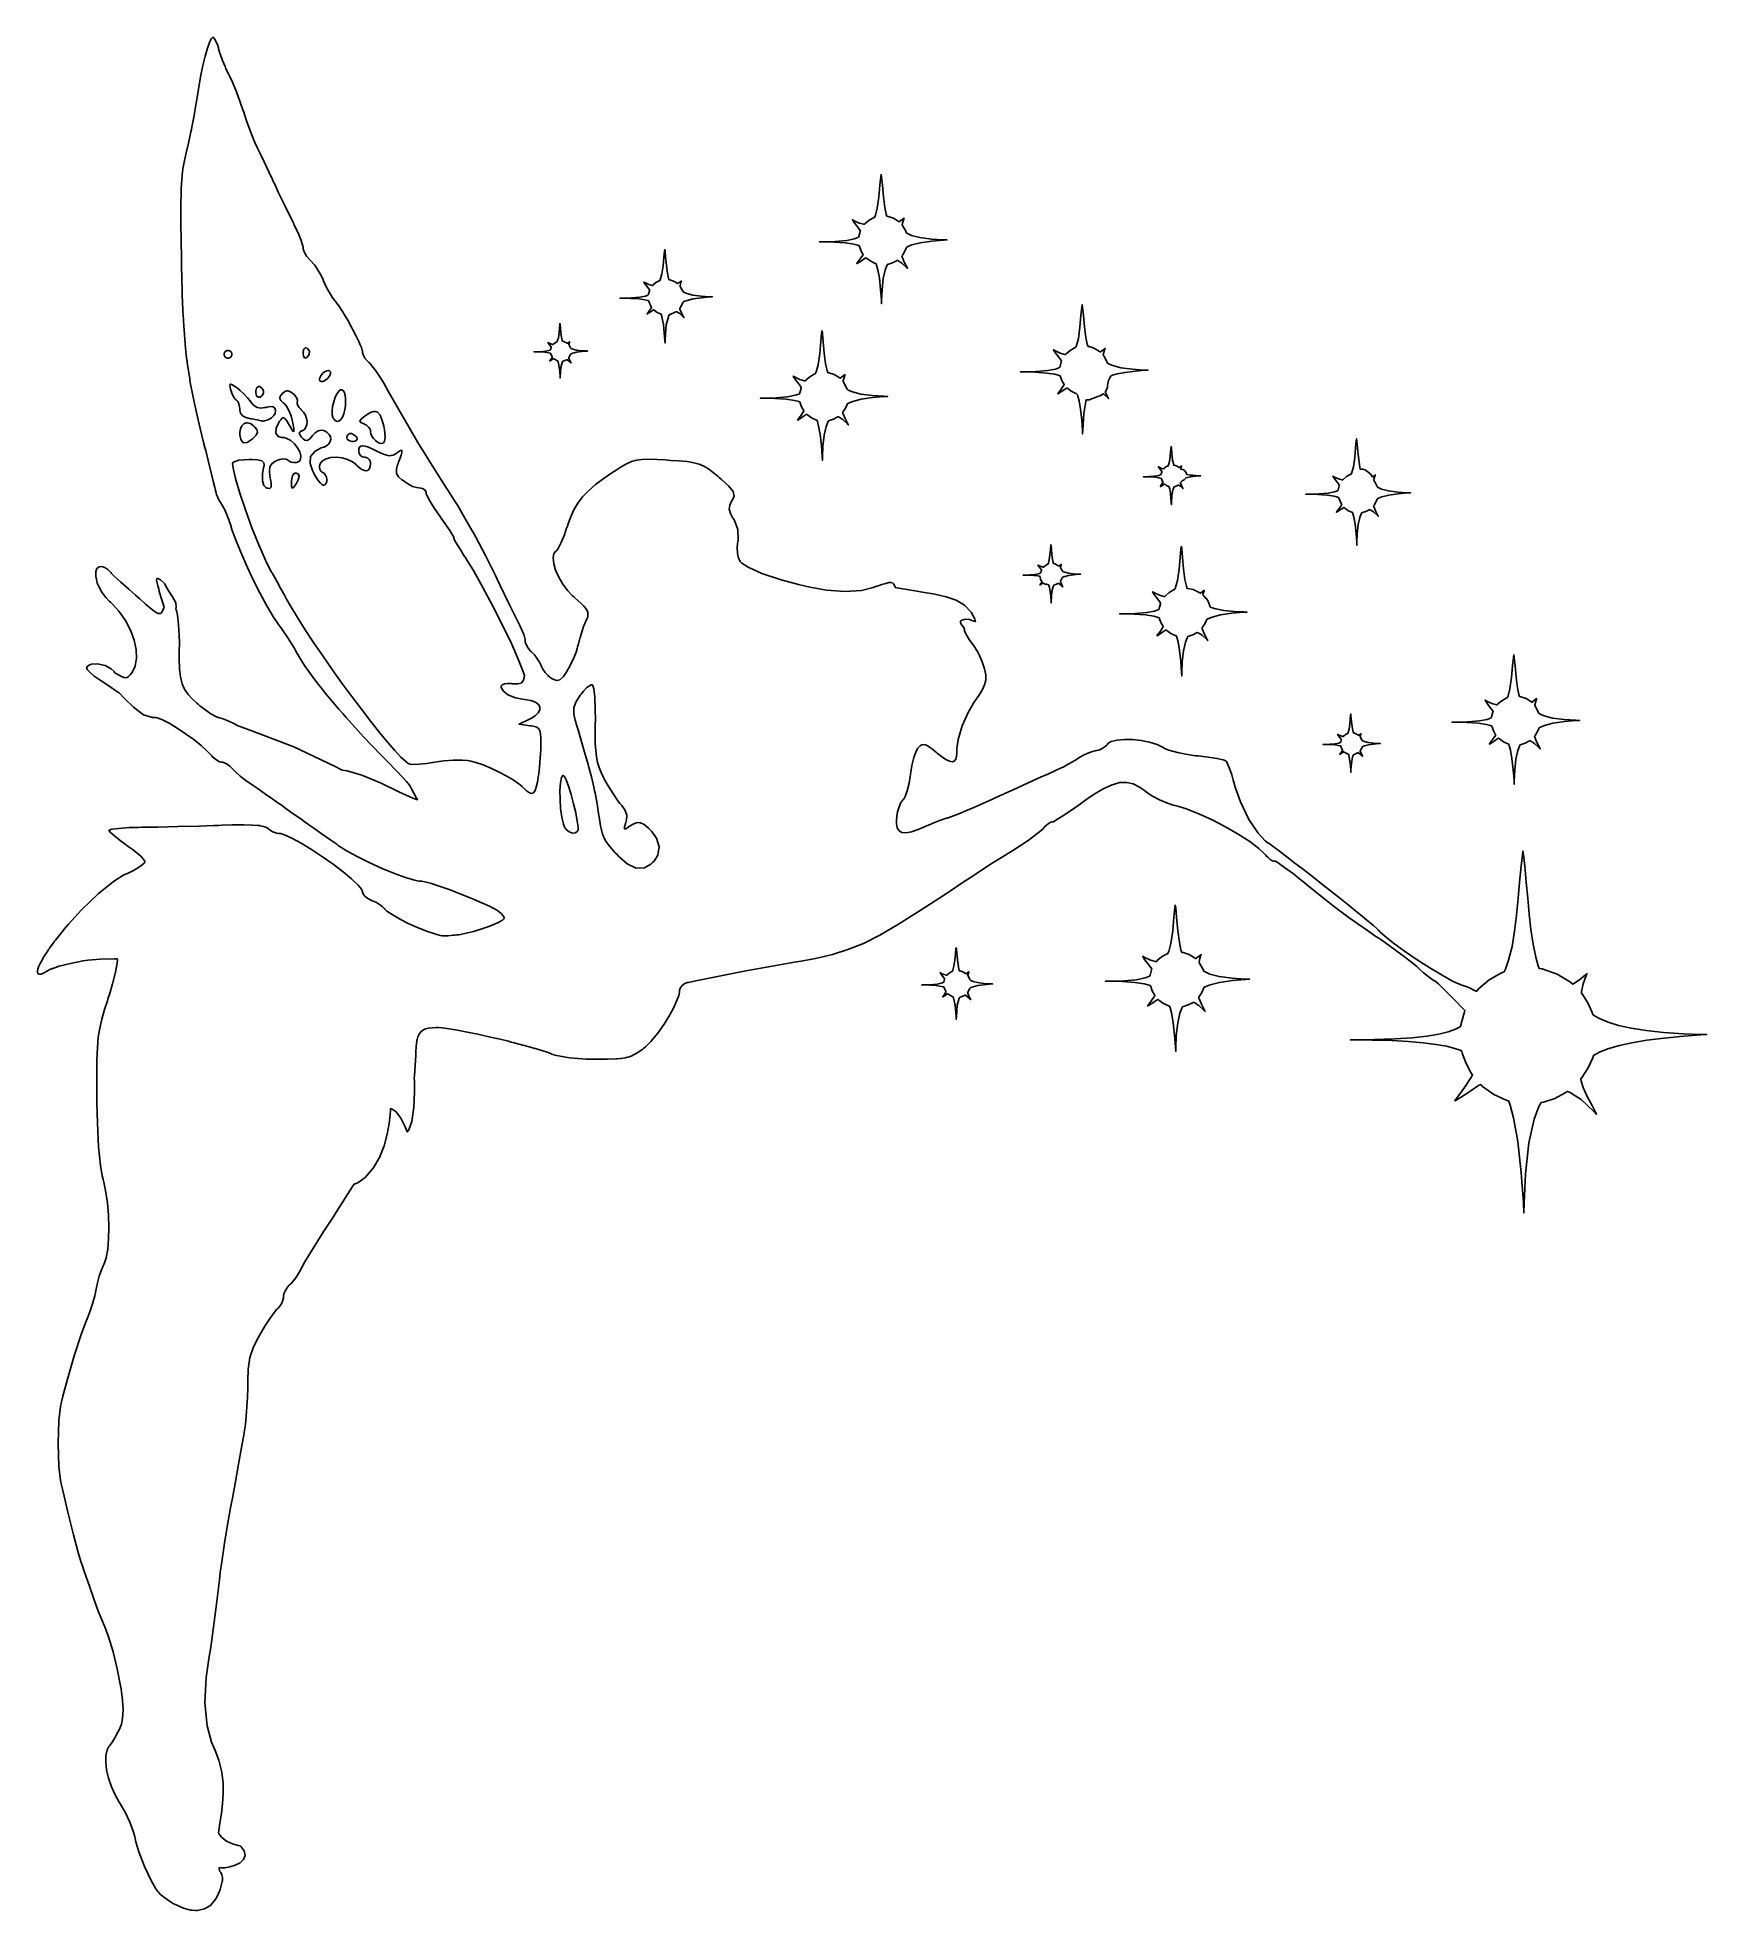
# Model space of a CAD drawing. Extents: x 0 to 17.2, y 0 to 19.3.
import ezdxf

# ---------------------------------------------------------------- set-up
doc = ezdxf.new("R2010")
doc.units = 0
doc.layers.get('0').update_dxf_attribs({"linetype": 'CONTINUOUS'})

msp = doc.modelspace()

# ---------------------------------------------------------------- linework, layer by layer
at = {"color": 0}
for points in [[(1.8055, 19.2914), (1.80143, 19.2914), (1.78933, 19.2783), (1.77061, 19.2407), (1.74978, 19.1806), (1.72749, 19.1001), (1.70421, 19.0015), (1.6805, 18.8869), (1.65696, 18.7585), (1.63949, 18.6533), (1.63411, 18.6183), (1.63108, 18.5987), (1.61203, 18.4879), (1.58936, 18.3681), (1.58453, 18.3439), (1.57964, 18.3197), (1.55507, 18.2038), (1.53147, 18.1021), (1.52713, 18.085), (1.52393, 18.0726), (1.51004, 18.0085), (1.49858, 17.9394), (1.49669, 17.9244), (1.49474, 17.9096), (1.48682, 17.8278), (1.48107, 17.7339), (1.48025, 17.7128), (1.47939, 17.6919), (1.47678, 17.5743), (1.47601, 17.4374), (1.47618, 17.4068), (1.47629, 17.3761), (1.47825, 17.2049), (1.48178, 17.0072), (1.48275, 16.9633), (1.48329, 16.9357), (1.49013, 16.6818), (1.49094, 16.6585), (1.49169, 16.6351), (1.50103, 16.4183), (1.50217, 16.3981), (1.50379, 16.3678), (1.52556, 16.0897), (1.52832, 16.0637), (1.52924, 16.055), (1.53917, 15.9694), (1.54025, 15.961), (1.54238, 15.944), (1.56749, 15.776), (1.57036, 15.759), (1.57693, 15.7204), (1.59901, 15.6047), (1.63374, 15.4417), (1.67507, 15.2651), (1.71138, 15.1183), (1.72379, 15.0694), (1.73232, 15.0358), (1.75771, 14.9347), (1.78874, 14.809), (1.81338, 14.7065), (1.82536, 14.6551), (1.82835, 14.6411), (1.82904, 14.6376), (1.83931, 14.6006), (1.8406, 14.5967), (1.8444, 14.5853), (1.86778, 14.5296), (1.89372, 14.4843), (1.89876, 14.4779), (1.90044, 14.476), (1.91943, 14.445), (1.9215, 14.441), (1.92563, 14.4331), (1.94721, 14.3857), (1.96875, 14.3308), (1.97287, 14.3193), (1.97487, 14.3136), (1.9936, 14.2553), (1.99522, 14.2494), (2.00288, 14.2225), (2.03082, 14.1428), (2.08231, 14.0132), (2.1454, 13.8693), (2.21599, 13.7195), (2.28993, 13.5725), (2.36301, 13.4369), (2.4311, 13.3212), (2.47418, 13.2548), (2.49001, 13.2338), (2.49419, 13.2283), (2.53737, 13.1686), (2.54172, 13.1624), (2.55132, 13.1487), (2.57954, 13.1069), (2.61388, 13.0536), (2.64247, 13.0063), (2.6581, 12.9783), (2.66282, 12.9687), (2.66379, 12.9667), (2.67583, 12.9444), (2.67714, 12.9421), (2.6939, 12.911), (2.75136, 12.8214), (2.85618, 12.6763), (2.98807, 12.5108), (3.104, 12.374), (3.14356, 12.3292), (3.17871, 12.2883), (3.35883, 12.087), (3.53581, 11.9013), (3.56939, 11.8682), (3.59326, 11.8446), (3.70426, 11.7311), (3.79915, 11.6288), (3.815, 11.6109), (3.82069, 11.6033), (3.83643, 11.5789), (3.85563, 11.5447), (3.87885, 11.501), (3.90392, 11.4553), (3.91254, 11.4402), (3.86578, 11.4573), (3.72928, 11.519), (3.5376, 11.6105), (3.33968, 11.6927), (3.18896, 11.7366), (3.13775, 11.7437), (3.05931, 11.7873), (2.63986, 11.9848), (2.18126, 12.161), (2.08322, 12.1939), (2.06608, 12.2026), (2.01449, 12.2282), (1.95199, 12.2573), (1.90147, 12.2778), (1.87608, 12.2856), (1.86888, 12.2858), (1.8616, 12.2861), (1.83556, 12.2967), (1.78418, 12.3255), (1.72211, 12.3682), (1.67275, 12.4072), (1.65707, 12.421), (1.64204, 12.4343), (1.5981, 12.4754), (1.55132, 12.526), (1.51557, 12.5779), (1.48964, 12.6359), (1.47244, 12.705), (1.46272, 12.79), (1.45942, 12.8959), (1.46039, 12.9947), (1.46132, 13.0276), (1.46208, 13.0549), (1.46056, 13.1369), (1.45324, 13.2458), (1.44065, 13.3403), (1.43007, 13.3905), (1.42399, 13.4061), (1.42942, 13.4191), (1.42438, 13.4671), (1.39117, 13.5319), (1.34603, 13.5984), (1.31695, 13.6471), (1.31082, 13.6645), (1.3004, 13.6749), (1.26747, 13.7043), (1.24121, 13.7207), (1.22857, 13.7183), (1.2264, 13.7016), (1.23117, 13.6752), (1.23969, 13.6437), (1.24864, 13.6117), (1.25363, 13.5908), (1.25461, 13.5837), (1.3049, 13.4243), (1.30176, 13.4162), (1.29221, 13.3917), (1.28017, 13.3687), (1.26535, 13.3569), (1.24452, 13.3581), (1.21425, 13.374), (1.17128, 13.4062), (1.11225, 13.4564), (1.05328, 13.5088), (1.0338, 13.5263), (1.01091, 13.5469), (0.94184, 13.6081), (0.85726, 13.6829), (0.791069, 13.743), (0.760417, 13.7726), (0.754286, 13.7805), (0.747612, 13.789), (0.724338, 13.8116), (0.692383, 13.8328), (0.661242, 13.8427), (0.633735, 13.8398), (0.612576, 13.8231), (0.60064, 13.7912), (0.60064, 13.7426), (0.610514, 13.6923), (0.615506, 13.6761), (0.619194, 13.664), (0.634603, 13.6288), (0.664442, 13.5775), (0.704047, 13.5248), (0.739692, 13.4858), (0.75255, 13.4738), (0.774957, 13.453), (0.836426, 13.384), (0.905436, 13.2869), (0.958822, 13.1862), (0.996039, 13.0853), (1.01649, 12.9877), (1.01948, 12.8969), (1.0045, 12.8161), (0.981771, 12.764), (0.970865, 12.7491), (0.966689, 12.7434), (0.953668, 12.7266), (0.938693, 12.7105), (0.924046, 12.7008), (0.907986, 12.6976), (0.888726, 12.7007), (0.864529, 12.7102), (0.833604, 12.7261), (0.803928, 12.7428), (0.794162, 12.7484), (0.789606, 12.7603), (0.759657, 12.7898), (0.696886, 12.8235), (0.618924, 12.84), (0.557454, 12.836), (0.538846, 12.8294), (0.532226, 12.827), (0.513726, 12.816), (0.505806, 12.799), (0.514974, 12.7771), (0.541287, 12.7493), (0.58469, 12.7145), (0.64529, 12.6714), (0.722982, 12.619), (0.794108, 12.5718), (0.817817, 12.556), (0.839844, 12.5414), (0.897353, 12.4845), (0.987358, 12.3931), (1.09223, 12.3163), (1.18587, 12.2866), (1.21642, 12.2884), (1.23269, 12.2848), (1.27995, 12.2667), (1.35612, 12.2287), (1.43983, 12.1787), (1.52604, 12.1208), (1.6096, 12.0593), (1.68539, 11.9983), (1.74832, 11.942), (1.78293, 11.9071), (1.79329, 11.8945), (1.7991, 11.8875), (1.81901, 11.8682), (1.84782, 11.8466), (1.87614, 11.8319), (1.89438, 11.8266), (1.90044, 11.8266), (1.90647, 11.8266), (1.92464, 11.8213), (1.95285, 11.807), (1.98144, 11.7858), (2.00125, 11.7669), (2.00706, 11.7599), (2.01449, 11.7509), (2.03982, 11.7264), (2.08826, 11.6845), (2.14572, 11.6395), (2.19054, 11.6071), (2.20583, 11.5968), (2.2226, 11.5856), (2.27274, 11.5514), (2.34896, 11.4988), (2.42512, 11.4456), (2.47526, 11.4102), (2.49192, 11.3983), (2.50851, 11.3864), (2.5586, 11.3507), (2.63465, 11.2966), (2.71072, 11.2427), (2.76074, 11.2074), (2.77746, 11.1956), (2.79486, 11.1834), (2.84717, 11.1466), (2.93147, 11.0871), (3.01981, 11.0248), (3.08106, 10.9815), (3.10146, 10.9671), (3.12235, 10.9523), (3.18826, 10.9121), (3.29775, 10.8524), (3.42133, 10.7917), (3.55024, 10.7336), (3.67594, 10.682), (3.78965, 10.6405), (3.88286, 10.613), (3.93088, 10.603), (3.94689, 10.603), (3.95751, 10.603), (3.98947, 10.5962), (4.05778, 10.5773), (4.14606, 10.5482), (4.24849, 10.5113), (4.35938, 10.4686), (4.47299, 10.4222), (4.58361, 10.3743), (4.66026, 10.3393), (4.68554, 10.3271), (4.69857, 10.3208), (4.73628, 10.2986), (4.77567, 10.2687), (4.79975, 10.241), (4.80621, 10.2236), (4.80469, 10.219), (4.80285, 10.2135), (4.78814, 10.2001), (4.75233, 10.1783), (4.70096, 10.1548), (4.63769, 10.1305), (4.56614, 10.1068), (4.49001, 10.0847), (4.41297, 10.0654), (4.35732, 10.0533), (4.33871, 10.0499), (4.33485, 10.0495), (4.31803, 10.048), (4.29953, 10.0461), (4.29492, 10.0455), (4.28256, 10.0441), (4.22661, 10.0396), (4.17606, 10.0391), (4.16644, 10.0396), (4.14779, 10.043), (4.09261, 10.0577), (4.00564, 10.0866), (3.91189, 10.1235), (3.84093, 10.1543), (3.81765, 10.1653), (3.79525, 10.1769), (3.72879, 10.2134), (3.65343, 10.2579), (3.59868, 10.2945), (3.57536, 10.3133), (3.57194, 10.3188), (3.57004, 10.3219), (3.5536, 10.339), (3.52951, 10.3574), (3.52387, 10.3611), (3.52382, 10.3611), (3.52094, 10.363), (3.49013, 10.3808), (3.48687, 10.3824), (3.48676, 10.3824), (3.48346, 10.3841), (3.44997, 10.3991), (3.44661, 10.4004), (3.43983, 10.403), (3.40853, 10.419), (3.38178, 10.4379), (3.37739, 10.4419), (3.37517, 10.444), (3.35758, 10.4645), (3.35633, 10.4665), (3.35568, 10.4676), (3.35092, 10.4775), (3.35058, 10.4785), (3.35026, 10.4794), (3.34864, 10.4871), (3.34864, 10.4896), (3.34864, 10.4954), (3.34179, 10.5103), (3.3405, 10.5125), (3.33649, 10.5194), (3.30083, 10.5618), (3.24707, 10.6136), (3.23406, 10.6251), (3.234, 10.6251), (3.21257, 10.6438), (3.14632, 10.6977), (3.04428, 10.7754), (2.93431, 10.8534), (2.82281, 10.9274), (2.71619, 10.9928), (2.62088, 11.0451), (2.54329, 11.0798), (2.50325, 11.0923), (2.4899, 11.0923), (2.48275, 11.0923), (2.46132, 11.0964), (2.43539, 11.105), (2.43024, 11.1073), (2.43018, 11.1073), (2.42497, 11.1097), (2.40028, 11.1235), (2.37896, 11.1399), (2.37543, 11.1433), (2.37424, 11.1445), (2.35851, 11.155), (2.35656, 11.1559), (2.3565, 11.1559), (2.35249, 11.1578), (2.32693, 11.166), (2.29363, 11.1725), (2.28575, 11.1735), (2.28564, 11.1735), (2.26833, 11.1758), (2.21604, 11.1796), (2.12451, 11.1821), (2.009, 11.181), (1.90289, 11.178), (1.86757, 11.1766), (1.81657, 11.1746), (1.66368, 11.1695), (1.44624, 11.1634), (1.2411, 11.1587), (1.1161, 11.1566), (1.07444, 11.1563), (1.04172, 11.156), (0.943739, 11.1529), (0.836697, 11.1459), (0.764378, 11.1363), (0.737901, 11.1277), (0.737901, 11.1249), (0.737901, 11.1196), (0.752333, 11.1038), (0.791775, 11.0676), (0.850151, 11.0213), (0.903321, 10.9824), (0.921442, 10.9699), (0.92155, 10.9699), (0.935331, 10.9604), (0.975911, 10.9307), (1.02398, 10.8924), (1.06304, 10.8576), (1.08426, 10.8362), (1.0906, 10.8284), (1.09294, 10.8256), (1.10503, 10.8084), (1.10503, 10.8026), (1.10503, 10.8001), (1.10205, 10.7937), (1.10145, 10.7927), (1.09722, 10.7862), (1.0791, 10.7698), (1.03988, 10.742), (0.987631, 10.712), (0.941894, 10.6893), (0.926378, 10.6824), (0.889051, 10.6659), (0.784451, 10.6), (0.624078, 10.4723), (0.452365, 10.3062), (0.318793, 10.1592), (0.276585, 10.1082), (0.268229, 10.0982), (0.185221, 9.99414), (0.177029, 9.9834), (0.171821, 9.97667), (0.12538, 9.91276), (0.121094, 9.90657), (0.12028, 9.90543), (0.111328, 9.89328), (0.110569, 9.89214), (0.11046, 9.89208), (0.105577, 9.88499), (0.062934, 9.81868), (0.059353, 9.81256), (0.059299, 9.81256), (0.059191, 9.81239), (0.059191, 9.81228), (0.053711, 9.80317), (0.030979, 9.76124), (0.014214, 9.72472), (0.011773, 9.71826), (0.010905, 9.71615), (0.004395, 9.69629), (0.00396, 9.69444), (0.003472, 9.69265), (0.00038, 9.67637), (0.000271, 9.67492), (0.000109, 9.67344), (0.000597, 9.66081), (0.000868, 9.65972), (0.000922, 9.6594), (0.002279, 9.65668), (0.002387, 9.65636), (0.002604, 9.65571), (0.005263, 9.64968), (0.005697, 9.64919), (0.007704, 9.64686), (0.017741, 9.64301), (0.036675, 9.64481), (0.062554, 9.65511), (0.087511, 9.66911), (0.095486, 9.67426), (0.09809, 9.676), (0.135579, 9.69461), (0.140192, 9.6965), (0.141385, 9.69706), (0.153267, 9.70193), (0.154622, 9.70242), (0.15804, 9.70378), (0.1977, 9.71739), (0.201768, 9.71875), (0.201824, 9.71881), (0.202746, 9.71903), (0.202854, 9.71903), (0.22309, 9.72537), (0.340875, 9.75543), (0.470215, 9.78174), (0.496203, 9.78614), (0.519749, 9.78896), (0.650662, 9.79785), (0.790907, 9.80063), (0.819174, 9.80029), (0.823133, 9.79449), (0.821126, 9.75592), (0.804958, 9.66585), (0.773438, 9.54286), (0.741157, 9.43506), (0.729383, 9.39942), (0.719618, 9.37001), (0.691243, 9.28147), (0.662056, 9.18099), (0.640788, 9.08826), (0.626139, 8.99354), (0.617025, 8.8871), (0.612304, 8.75911), (0.61084, 8.59987), (0.611165, 8.4496), (0.611436, 8.39953), (0.611817, 8.32667), (0.616808, 8.10801), (0.629449, 7.866), (0.64936, 7.67356), (0.667318, 7.56581), (0.676486, 7.53071), (0.683919, 7.50206), (0.701714, 7.41476), (0.719997, 7.29042), (0.731337, 7.16282), (0.735732, 7.03711), (0.733018, 6.91829), (0.723307, 6.81147), (0.706435, 6.72174), (0.690483, 6.67008), (0.682508, 6.65419), (0.67589, 6.64106), (0.659179, 6.59999), (0.636774, 6.53381), (0.617785, 6.46397), (0.60726, 6.41531), (0.604764, 6.39893), (0.602051, 6.38157), (0.59044, 6.32992), (0.568033, 6.24924), (0.540582, 6.16694), (0.519206, 6.11117), (0.511176, 6.09299), (0.493653, 6.05354), (0.449056, 5.93169), (0.378201, 5.71457), (0.308214, 5.4731), (0.262424, 5.29758), (0.248861, 5.23867), (0.237956, 5.19146), (0.221679, 5.04606), (0.212619, 4.81054), (0.221625, 4.57497), (0.237901, 4.42936), (0.248807, 4.38206), (0.264757, 4.31267), (0.314019, 4.1046), (0.372288, 3.86919), (0.420899, 3.68625), (0.447428, 3.59462), (0.457194, 3.56625), (0.462511, 3.55078), (0.478461, 3.50429), (0.505425, 3.42589), (0.534451, 3.34125), (0.555339, 3.28054), (0.562283, 3.26031), (0.569228, 3.24007), (0.590983, 3.17942), (0.622504, 3.09472), (0.652994, 3.01639), (0.671983, 2.96978), (0.678711, 2.95437), (0.693251, 2.9209), (0.731771, 2.81814), (0.778157, 2.66601), (0.820258, 2.48931), (0.851183, 2.33192), (0.860351, 2.27924), (0.865235, 2.25092), (0.876628, 2.16521), (0.882379, 2.0664), (0.877115, 1.97954), (0.865994, 1.92042), (0.860189, 1.90136), (0.859538, 1.90001), (0.853244, 1.88747), (0.852593, 1.8859), (0.847168, 1.87321), (0.828993, 1.83594), (0.800836, 1.7844), (0.771647, 1.73742), (0.752171, 1.70964), (0.744954, 1.70096), (0.736654, 1.69103), (0.718967, 1.65511), (0.705186, 1.59619), (0.703125, 1.52642), (0.712457, 1.44808), (0.732747, 1.36344), (0.763564, 1.27479), (0.804471, 1.1843), (0.841525, 1.11616), (0.855143, 1.09424), (0.868653, 1.07254), (0.905382, 1.00488), (0.950738, 0.908637), (0.986165, 0.817111), (1.00331, 0.76096), (1.00678, 0.741808), (1.01302, 0.707357), (1.04291, 0.606011), (1.10091, 0.452963), (1.16987, 0.308214), (1.21913, 0.22309), (1.23893, 0.197265), (1.24523, 0.189019), (1.26785, 0.166883), (1.30995, 0.132053), (1.35948, 0.097114), (1.39779, 0.073405), (1.41097, 0.066298), (1.41103, 0.066298), (1.42736, 0.057509), (1.5051, 0.02398), (1.57715, 0.004612), (1.59071, 0.002821), (1.59407, 0.002387), (1.62701, 0.000054), (1.63021, 0), (1.64615, 0), (1.71892, 0.016059), (1.78174, 0.053602), (1.79275, 0.06429), (1.79715, 0.068576), (1.83697, 0.1199), (1.84056, 0.125868), (1.84407, 0.13189), (1.87522, 0.199978), (1.87788, 0.207628), (1.88053, 0.215278), (1.90267, 0.300185), (1.9044, 0.309462), (1.90588, 0.317329), (1.90593, 0.341635), (1.89953, 0.368381), (1.88857, 0.390192), (1.87961, 0.403429), (1.87642, 0.407607), (1.87576, 0.410319), (1.87017, 0.436849), (1.86968, 0.439453), (1.87044, 0.439779), (1.88026, 0.442654), (1.88172, 0.442817), (1.89307, 0.440701), (1.92844, 0.440593), (1.98247, 0.448676), (2.03711, 0.466254), (2.08567, 0.492458), (2.12153, 0.526313), (2.13807, 0.567057), (2.12864, 0.613769), (2.09879, 0.654568), (2.08653, 0.665474), (2.067, 0.668946), (2.0096, 0.685656), (1.94769, 0.715494), (1.89974, 0.753851), (1.8719, 0.787326), (1.86458, 0.799642), (1.86768, 0.82449), (1.87875, 0.898708), (1.89387, 0.997775), (1.90662, 1.09836), (1.91368, 1.20215), (1.91157, 1.31066), (1.89692, 1.4254), (1.86643, 1.54807), (1.83089, 1.64789), (1.81674, 1.68013), (1.79346, 1.73292), (1.74707, 1.90158), (1.72265, 2.13992), (1.73633, 2.40061), (1.76742, 2.61751), (1.78103, 2.68918), (1.78792, 2.74035), (1.80821, 2.89387), (1.83556, 3.10439), (1.85981, 3.29601), (1.87349, 3.4069), (1.87782, 3.44385), (1.88217, 3.4809), (1.89762, 3.59174), (1.92692, 3.78331), (1.96164, 3.99382), (1.9885, 4.1474), (1.99794, 4.19846), (2.00717, 4.24849), (2.03478, 4.39854), (2.07101, 4.5964), (2.10254, 4.76937), (2.11951, 4.86322), (2.12511, 4.89442), (2.12999, 4.9221), (2.14079, 5.00569), (2.15365, 5.14094), (2.16237, 5.28315), (2.16558, 5.38217), (2.16558, 5.41515), (2.16558, 5.45524), (2.16997, 5.57536), (2.18778, 5.69596), (2.22553, 5.80474), (2.27279, 5.89893), (2.29004, 5.92942), (2.30279, 5.95204), (2.34299, 6.01888), (2.39524, 6.0995), (2.44081, 6.16249), (2.46544, 6.19222), (2.47358, 6.19894), (2.47999, 6.20432), (2.49653, 6.22368), (2.51535, 6.25467), (2.52806, 6.28803), (2.53271, 6.31179), (2.53271, 6.31967), (2.53271, 6.32775), (2.53803, 6.35189), (2.55251, 6.38667), (2.574, 6.41982), (2.59293, 6.44125), (2.60021, 6.44721), (2.60824, 6.45389), (2.62989, 6.477), (2.66097, 6.51671), (2.68972, 6.56119), (2.70751, 6.59392), (2.71251, 6.60519), (2.71588, 6.6129), (2.72781, 6.63531), (2.75435, 6.68186), (2.79058, 6.74251), (2.83512, 6.81506), (2.88644, 6.89703), (2.94314, 6.98611), (3.00375, 7.07997), (3.051, 7.15229), (3.06685, 7.17626), (3.08425, 7.20275), (3.24533, 7.45682), (3.2601, 7.48101), (3.26101, 7.48112), (3.26958, 7.48378), (3.2704, 7.48426), (3.29844, 7.49621), (3.37489, 7.55057), (3.45817, 7.64453), (3.52246, 7.75667), (3.56988, 7.87744), (3.60254, 7.9974), (3.62256, 8.10693), (3.63217, 8.1965), (3.63422, 8.24169), (3.63346, 8.25662), (3.64621, 8.25836), (3.68892, 8.2309), (3.74089, 8.1606), (3.78293, 8.07883), (3.8035, 8.03142), (3.80865, 8.01856), (3.82563, 8.04113), (3.85406, 8.12582), (3.87657, 8.27251), (3.88303, 8.43169), (3.88178, 8.54025), (3.88043, 8.57633), (3.88232, 8.59619), (3.89486, 8.80658), (3.8954, 8.82829), (3.89572, 8.84201), (3.89908, 8.90278), (3.90533, 8.95361), (3.90712, 8.9624), (3.9089, 8.97151), (3.91667, 8.99832), (3.9299, 9.0274), (3.94738, 9.05024), (3.96951, 9.06749), (3.9969, 9.07981), (4.03006, 9.08783), (4.0695, 9.09218), (4.10422, 9.09347), (4.11583, 9.09347), (4.12858, 9.09347), (4.16689, 9.09022), (4.23779, 9.08094), (4.32503, 9.06646), (4.42486, 9.04764), (4.53381, 9.02522), (4.64822, 9.00022), (4.76454, 8.97325), (4.85053, 8.95242), (4.87918, 8.94526), (4.87924, 8.94526), (4.90924, 8.93778), (5.05007, 8.90039), (5.17204, 8.86496), (5.19265, 8.85835), (5.19276, 8.85835), (5.20301, 8.85508), (5.24881, 8.83951), (5.28618, 8.82525), (5.29232, 8.8226), (5.2946, 8.82161), (5.32232, 8.81196), (5.32557, 8.81104), (5.32563, 8.81104), (5.34489, 8.8055), (5.48008, 8.78293), (5.64893, 8.76932), (5.68506, 8.76824), (5.68511, 8.76824), (5.69108, 8.76807), (5.74094, 8.76719), (5.7576, 8.76719), (5.78276, 8.76719), (5.85081, 8.76785), (5.8584, 8.76796), (5.86897, 8.76818), (5.95888, 8.77219), (5.96674, 8.77274), (5.97011, 8.773), (6.00358, 8.77556), (6.00657, 8.77587), (6.01144, 8.77647), (6.05626, 8.78381), (6.06039, 8.78467), (6.06185, 8.78504), (6.07568, 8.78907), (6.0771, 8.78944), (6.07958, 8.79015), (6.10439, 8.79715), (6.10672, 8.79796), (6.11388, 8.80057), (6.18147, 8.8361), (6.18832, 8.84065), (6.19157, 8.84289), (6.22613, 8.86783), (6.22982, 8.87061), (6.22982, 8.87067), (6.23004, 8.87076), (6.23004, 8.87076), (6.23014, 8.87088), (6.23122, 8.87164), (6.23133, 8.87169), (6.23204, 8.87229), (6.23981, 8.87879), (6.24056, 8.87939), (6.26058, 8.89556), (6.31575, 8.95019), (6.38872, 9.03635), (6.4541, 9.12924), (6.49474, 9.19661), (6.50667, 9.21989), (6.51758, 9.23844), (6.5485, 9.29514), (6.58165, 9.36436), (6.60346, 9.42393), (6.61143, 9.4585), (6.61149, 9.47), (6.61149, 9.47737), (6.6186, 9.49946), (6.63803, 9.52587), (6.66715, 9.54682), (6.69422, 9.55783), (6.70361, 9.55979), (6.77843, 9.57536), (7.00319, 9.62082), (7.29362, 9.67725), (7.56689, 9.7276), (7.75299, 9.7601), (7.81515, 9.77035), (7.86453, 9.77854), (8.01226, 9.8061), (8.18533, 9.84631), (8.34581, 9.89632), (8.50521, 9.96137), (8.67492, 10.0467), (8.86643, 10.1574), (9.09119, 10.299), (9.29362, 10.4317), (9.36074, 10.4765), (9.4011, 10.5034), (9.52251, 10.5842), (9.66487, 10.6784), (9.7724, 10.749), (9.82075, 10.7803), (9.82981, 10.7859), (9.88319, 10.8186), (10.0424, 10.9185), (10.2, 11.0221), (10.3057, 11.0988), (10.3514, 11.1374), (10.3626, 11.1509), (10.368, 11.1574), (10.386, 11.1757), (10.4106, 11.1959), (10.4335, 11.2096), (10.4473, 11.2146), (10.4519, 11.2146), (10.4609, 11.2146), (10.4881, 11.2307), (10.5599, 11.2746), (10.657, 11.3394), (10.741, 11.3984), (10.7687, 11.4186), (10.7965, 11.4388), (10.8818, 11.4969), (10.9805, 11.5557), (11.0673, 11.5954), (11.1449, 11.6164), (11.2159, 11.6192), (11.283, 11.6041), (11.3488, 11.5716), (11.4, 11.5355), (11.416, 11.5221), (11.43, 11.5103), (11.4765, 11.4799), (11.553, 11.439), (11.6357, 11.4042), (11.6947, 11.3848), (11.7148, 11.3801), (11.7437, 11.3734), (11.8287, 11.3465), (11.9582, 11.2962), (12.0958, 11.2334), (12.2341, 11.1621), (12.3655, 11.0864), (12.4826, 11.0104), (12.5781, 10.9381), (12.6297, 10.8912), (12.6444, 10.8735), (12.6501, 10.8666), (12.6689, 10.8476), (12.6949, 10.8263), (12.7191, 10.812), (12.7337, 10.8067), (12.7386, 10.8067), (12.7474, 10.8067), (12.7742, 10.7898), (12.8427, 10.7438), (12.934, 10.6757), (13.0126, 10.6137), (13.0385, 10.5926), (13.0677, 10.5686), (13.1558, 10.4967), (13.2554, 10.4164), (13.3433, 10.3471), (13.4252, 10.2846), (13.5072, 10.2244), (13.5949, 10.1621), (13.6944, 10.0933), (13.7822, 10.0334), (13.8115, 10.0136), (13.8419, 9.993), (13.9321, 9.92958), (14.0492, 9.84364), (14.1493, 9.766), (14.2026, 9.72222), (14.2194, 9.7066), (14.2318, 9.6951), (14.2701, 9.66135), (14.3179, 9.62196), (14.3571, 9.59272), (14.3771, 9.57992), (14.3828, 9.57781), (14.3896, 9.57525), (14.426, 9.54438), (14.5038, 9.47054), (14.5997, 9.37315), (14.674, 9.29531), (14.6985, 9.26899), (14.6932, 9.25603), (14.6578, 9.12121), (14.6558, 9.10732), (14.6433, 9.09847), (14.6022, 9.07736), (14.5276, 9.05029), (14.4301, 9.02653), (14.3075, 9.00624), (14.1572, 8.98986), (13.9772, 8.97765), (13.7654, 8.96994), (13.5808, 8.96713), (13.5194, 8.96701), (13.5758, 8.96713), (13.7454, 8.96539), (13.9451, 8.95969), (14.1197, 8.95019), (14.2707, 8.93713), (14.3996, 8.92057), (14.5076, 8.90082), (14.5963, 8.8781), (14.6499, 8.85997), (14.6671, 8.85249), (14.6722, 8.83035), (14.7103, 8.72379), (14.7644, 8.6244), (14.7775, 8.60579), (14.7676, 8.58501), (14.6956, 8.47624), (14.6106, 8.36328), (14.5943, 8.34044), (14.6161, 8.35026), (14.7276, 8.4221), (14.8393, 8.49642), (14.8614, 8.50743), (14.8817, 8.48768), (14.9954, 8.40506), (15.1229, 8.34571), (15.15, 8.33757), (15.1658, 8.29536), (15.2001, 8.16374), (15.2436, 7.92008), (15.2797, 7.59694), (15.3021, 7.28776), (15.3072, 7.18457), (15.3085, 7.28526), (15.3229, 7.58724), (15.3581, 7.90853), (15.4117, 8.15201), (15.4596, 8.28228), (15.4829, 8.32124), (15.5072, 8.32596), (15.624, 8.36436), (15.7328, 8.42176), (15.7529, 8.43593), (15.7751, 8.42806), (15.8946, 8.3526), (16.025, 8.23101), (16.0526, 8.20003), (16.0425, 8.22347), (16.0079, 8.29189), (15.9594, 8.38417), (15.9176, 8.47558), (15.8961, 8.5421), (15.8928, 8.56478), (15.9074, 8.58257), (15.9693, 8.67893), (16.0153, 8.78381), (16.0221, 8.80578), (16.0389, 8.81619), (16.0922, 8.84267), (16.1808, 8.87711), (16.2893, 8.90896), (16.4194, 8.93793), (16.5725, 8.96386), (16.7504, 8.98649), (16.9546, 9.00564), (17.1288, 9.0179), (17.1869, 9.02106), (17.1279, 9.0224), (16.9511, 9.02974), (16.7443, 9.04389), (16.5647, 9.06332), (16.4107, 9.08768), (16.2806, 9.11664), (16.1726, 9.14985), (16.0854, 9.18707), (16.0332, 9.21636), (16.0172, 9.22786), (16.0107, 9.24772), (15.9685, 9.34256), (15.9132, 9.4305), (15.9004, 9.44683), (15.9008, 9.46278), (15.9169, 9.54514), (15.9476, 9.63026), (15.9554, 9.64757), (15.9421, 9.63558), (15.8793, 9.58513), (15.8213, 9.54639), (15.8103, 9.54025), (15.7857, 9.56158), (15.6478, 9.64561), (15.4949, 9.69738), (15.4628, 9.70253), (15.4524, 9.73101), (15.4279, 9.81907), (15.4006, 9.95378), (15.3788, 10.1025), (15.361, 10.2611), (15.3456, 10.4254), (15.3307, 10.5914), (15.3149, 10.7548), (15.3015, 10.8725), (15.2964, 10.9116), (15.2904, 10.8733), (15.2765, 10.7576), (15.2607, 10.593), (15.2461, 10.4229), (15.2304, 10.2523), (15.2108, 10.0864), (15.1846, 9.93012), (15.1493, 9.78857), (15.1164, 9.69601), (15.1022, 9.66678), (15.0749, 9.65647), (14.9488, 9.58589), (14.839, 9.49181), (14.82, 9.46978), (14.819, 9.46983), (14.8092, 9.4706), (14.8082, 9.47065), (14.7971, 9.47651), (14.746, 9.50168), (14.7038, 9.5191), (14.6972, 9.521), (14.6958, 9.52143), (14.6839, 9.52468), (14.6828, 9.52501), (14.6804, 9.52587), (14.6571, 9.53521), (14.6549, 9.53597), (14.6336, 9.54351), (14.5721, 9.57281), (14.4632, 9.63217), (14.3378, 9.70751), (14.2058, 9.79238), (14.0774, 9.88015), (13.9619, 9.96436), (13.8695, 10.0385), (13.8233, 10.0802), (13.8101, 10.0959), (13.8058, 10.1009), (13.7913, 10.1144), (13.7564, 10.1451), (13.7071, 10.1867), (13.6456, 10.2375), (13.5738, 10.296), (13.4936, 10.3606), (13.4071, 10.4297), (13.3162, 10.5018), (13.2229, 10.5754), (13.1292, 10.6488), (13.0371, 10.7204), (12.9485, 10.7887), (12.8655, 10.8522), (12.7899, 10.9093), (12.7238, 10.9584), (12.683, 10.9882), (12.6693, 10.9979), (12.6412, 11.0178), (12.5696, 11.0952), (12.4743, 11.2382), (12.3891, 11.4173), (12.3338, 11.5705), (12.3192, 11.6226), (12.314, 11.6411), (12.2971, 11.6963), (12.2751, 11.7614), (12.2556, 11.8108), (12.245, 11.8332), (12.2414, 11.8375), (12.2378, 11.8418), (12.2105, 11.8514), (12.1458, 11.8662), (12.0568, 11.8802), (11.9788, 11.8892), (11.9528, 11.8914), (11.9253, 11.8938), (11.8432, 11.9052), (11.7388, 11.9259), (11.6513, 11.9508), (11.606, 11.9685), (11.5927, 11.9771), (11.5778, 11.9867), (11.5289, 12.009), (11.4511, 12.0338), (11.365, 12.0512), (11.2767, 12.0607), (11.1921, 12.0621), (11.1171, 12.0549), (11.0577, 12.0387), (11.0269, 12.0217), (11.0199, 12.0132), (11.0142, 12.0063), (10.9939, 11.9881), (10.9627, 11.967), (10.9301, 11.9522), (10.9077, 11.9463), (10.9002, 11.946), (10.8912, 11.9456), (10.8647, 11.9386), (10.8173, 11.9209), (10.7641, 11.8954), (10.7242, 11.873), (10.7114, 11.8648), (10.6984, 11.8565), (10.659, 11.8324), (10.6069, 11.802), (10.5612, 11.7771), (10.5362, 11.7645), (10.5278, 11.761), (10.522, 11.7586), (10.5047, 11.7509), (10.4625, 11.732), (10.4035, 11.7055), (10.3301, 11.6724), (10.2448, 11.6337), (10.1498, 11.5906), (10.0478, 11.5441), (9.96767, 11.5075), (9.94097, 11.4953), (9.91439, 11.4832), (9.83458, 11.4472), (9.73383, 11.4022), (9.64111, 11.3615), (9.55865, 11.3259), (9.48876, 11.2966), (9.43381, 11.2744), (9.39606, 11.2604), (9.38238, 11.2554), (9.37782, 11.2554), (9.37056, 11.2554), (9.34874, 11.2488), (9.29719, 11.2308), (9.23053, 11.2041), (9.17449, 11.1799), (9.15603, 11.1714), (9.13471, 11.1618), (9.06988, 11.1349), (8.99946, 11.1112), (8.94368, 11.1008), (8.90153, 11.1038), (8.8719, 11.1206), (8.85379, 11.1515), (8.84614, 11.1967), (8.84657, 11.2418), (8.84793, 11.2566), (8.84924, 11.2713), (8.85699, 11.3148), (8.87224, 11.3686), (8.8915, 11.412), (8.90608, 11.4339), (8.91265, 11.439), (8.91976, 11.4447), (8.93479, 11.4724), (8.95682, 11.533), (8.97624, 11.6123), (8.98785, 11.6793), (8.9905, 11.7017), (8.99317, 11.7244), (9.00499, 11.7923), (9.02533, 11.8748), (9.04872, 11.9403), (9.06483, 11.9718), (9.07254, 11.9795), (9.07656, 11.9836), (9.08957, 11.9948), (9.1059, 12.0045), (9.12267, 12.0085), (9.14094, 12.0064), (9.162, 11.9979), (9.18685, 11.9828), (9.21674, 11.9606), (9.24388, 11.9386), (9.25282, 11.931), (9.26617, 11.9198), (9.30751, 11.8874), (9.35314, 11.8563), (9.39031, 11.8379), (9.41943, 11.8321), (9.44114, 11.839), (9.456, 11.8586), (9.46446, 11.8909), (9.46724, 11.9246), (9.46724, 11.9358), (9.46724, 11.9673), (9.48161, 12.0617), (9.5216, 12.201), (9.58236, 12.3403), (9.63747, 12.4365), (9.65901, 12.4663), (9.66917, 12.4804), (9.699, 12.5231), (9.73058, 12.5742), (9.75276, 12.6229), (9.76454, 12.6725), (9.76503, 12.7263), (9.75325, 12.7878), (9.72831, 12.8603), (9.6996, 12.9257), (9.68918, 12.947), (9.67919, 12.9674), (9.64296, 13.0253), (9.59494, 13.0925), (9.55811, 13.1475), (9.54438, 13.1794), (9.54551, 13.1893), (9.54617, 13.1952), (9.53765, 13.2139), (9.51899, 13.2396), (9.50456, 13.2633), (9.5064, 13.2796), (9.50944, 13.2818), (9.51904, 13.2893), (9.55567, 13.3016), (9.59744, 13.2972), (9.63303, 13.2842), (9.65414, 13.2772), (9.66092, 13.2777), (9.65306, 13.3028), (9.61486, 13.3734), (9.5471, 13.4443), (9.46029, 13.4954), (9.35704, 13.5317), (9.24007, 13.558), (9.11199, 13.5794), (8.97547, 13.6007), (8.8686, 13.6195), (8.83322, 13.6269), (8.83149, 13.6323), (8.82542, 13.6483), (8.8164, 13.6639), (8.80458, 13.6736), (8.78819, 13.6777), (8.76568, 13.6762), (8.73529, 13.6692), (8.69542, 13.6568), (8.65707, 13.6438), (8.64438, 13.6393), (8.60558, 13.6257), (8.48492, 13.5972), (8.31679, 13.5838), (8.12537, 13.5991), (7.95281, 13.6302), (7.89594, 13.6434), (7.83572, 13.6574), (7.65662, 13.7059), (7.46067, 13.7713), (7.3176, 13.8358), (7.25239, 13.8771), (7.23708, 13.8958), (7.23118, 13.9031), (7.21972, 13.9299), (7.20931, 13.9775), (7.20638, 14.0338), (7.20931, 14.0785), (7.21169, 14.0932), (7.21539, 14.1161), (7.21164, 14.2225), (7.17822, 14.3169), (7.16715, 14.3339), (7.15842, 14.3472), (7.13525, 14.389), (7.1225, 14.4325), (7.12819, 14.4729), (7.14481, 14.5079), (7.15158, 14.5187), (7.15858, 14.53), (7.17367, 14.5676), (7.16476, 14.6135), (7.11643, 14.6719), (7.0446, 14.7376), (7.02007, 14.7588), (7.00537, 14.7714), (6.96083, 14.8087), (6.91026, 14.8472), (6.86307, 14.876), (6.81401, 14.8969), (6.75776, 14.9117), (6.68901, 14.9224), (6.6026, 14.9304), (6.52056, 14.9361), (6.49322, 14.9378), (6.46522, 14.9396), (6.38129, 14.9444), (6.29372, 14.9475), (6.2245, 14.946), (6.16754, 14.9385), (6.11686, 14.9238), (6.0664, 14.9007), (6.01014, 14.8681), (5.95904, 14.8354), (5.94211, 14.8244), (5.91515, 14.8069), (5.8355, 14.7526), (5.74658, 14.6864), (5.67312, 14.6233), (5.61274, 14.5606), (5.56321, 14.4954), (5.52219, 14.4254), (5.48736, 14.3476), (5.46354, 14.2818), (5.45654, 14.2596), (5.44938, 14.2368), (5.42551, 14.1693), (5.39399, 14.0915), (5.36578, 14.0347), (5.34999, 14.0106), (5.34446, 14.0071), (5.33637, 14.0022), (5.31874, 13.9767), (5.30968, 13.9303), (5.31569, 13.8718), (5.33544, 13.805), (5.36751, 13.7337), (5.41037, 13.6617), (5.46272, 13.5927), (5.507, 13.545), (5.52311, 13.5306), (5.53369, 13.5211), (5.56549, 13.4923), (5.59983, 13.4602), (5.62657, 13.4331), (5.64632, 13.4094), (5.65961, 13.3881), (5.66694, 13.3676), (5.66883, 13.3468), (5.6671, 13.3298), (5.6659, 13.3242), (5.65886, 13.3111), (5.62403, 13.2252), (5.58897, 13.1119), (5.58187, 13.0851), (5.57969, 13.0781), (5.56988, 13.0449), (5.56228, 13.0161), (5.56119, 13.0112), (5.55838, 12.9987), (5.54617, 12.9617), (5.52203, 12.9012), (5.49203, 12.8371), (5.46826, 12.7919), (5.45964, 12.7772), (5.44943, 12.76), (5.41607, 12.71), (5.38053, 12.6755), (5.34489, 12.6691), (5.31125, 12.6807), (5.30094, 12.6861), (5.30083, 12.6861), (5.29949, 12.6869), (5.2856, 12.6956), (5.28418, 12.6966), (5.28413, 12.6966), (5.27626, 12.7022), (5.2545, 12.7215), (5.22667, 12.7523), (5.20313, 12.7861), (5.18978, 12.8111), (5.18647, 12.8198), (5.18528, 12.823), (5.16971, 12.8561), (5.16786, 12.8595), (5.16411, 12.8664), (5.14279, 12.9001), (5.11936, 12.9314), (5.11458, 12.9369), (5.11214, 12.9397), (5.08871, 12.9633), (5.08649, 12.9652), (5.07856, 12.9717), (5.04486, 13.0127), (5.02387, 13.056), (5.02235, 13.0637), (5.02208, 13.0648), (5.02106, 13.0734), (5.02106, 13.0762), (5.02106, 13.0832), (5.0179, 13.1039), (5.01124, 13.1313), (5.00944, 13.1371), (5.00765, 13.1429), (4.98426, 13.1989), (4.98156, 13.2038), (4.97825, 13.2096), (4.96903, 13.2276), (4.94862, 13.2683), (4.92133, 13.3237), (4.88829, 13.3916), (4.85047, 13.4698), (4.80903, 13.556), (4.76503, 13.6481), (4.7309, 13.7198), (4.71957, 13.7437), (4.70426, 13.776), (4.61426, 13.9549), (4.51297, 14.145), (4.49203, 14.1828), (4.47629, 14.2113), (4.39833, 14.3485), (4.32389, 14.474), (4.31, 14.4965), (4.30533, 14.5042), (4.26139, 14.5736), (4.25726, 14.5799), (4.2124, 14.6486), (4.08003, 14.8558), (3.91683, 15.1212), (3.75092, 15.4039), (3.61149, 15.6493), (3.56569, 15.7315), (3.55632, 15.7483), (3.52615, 15.7975), (3.4841, 15.8596), (3.44467, 15.9107), (3.42156, 15.9367), (3.41276, 15.9439), (3.405, 15.9504), (3.37196, 15.9896), (3.35135, 16.0299), (3.34987, 16.0369), (3.34967, 16.0379), (3.34864, 16.0457), (3.34864, 16.0482), (3.34864, 16.0521), (3.34674, 16.0618), (3.3464, 16.0633), (3.34532, 16.0679), (3.33561, 16.0971), (3.32081, 16.1338), (3.31717, 16.1419), (3.31228, 16.1529), (3.28299, 16.2143), (3.24849, 16.2813), (3.24104, 16.2951), (3.23356, 16.309), (3.19472, 16.3785), (3.15511, 16.4451), (3.14735, 16.4576), (3.13954, 16.4701), (3.10238, 16.5265), (3.06913, 16.5718), (3.06326, 16.5788), (3.06087, 16.5815), (3.03521, 16.6165), (3.03256, 16.6206), (3.02713, 16.6288), (2.99978, 16.6744), (2.97364, 16.7233), (2.96886, 16.7332), (2.96642, 16.7381), (2.94532, 16.7854), (2.94358, 16.79), (2.94179, 16.7944), (2.92003, 16.8411), (2.91754, 16.8458), (2.91249, 16.8554), (2.88456, 16.9022), (2.85476, 16.945), (2.84885, 16.9524), (2.84586, 16.9562), (2.81728, 16.9876), (2.81461, 16.99), (2.80658, 16.9972), (2.77115, 17.0396), (2.74582, 17.0833), (2.74289, 17.0912), (2.74186, 17.094), (2.73676, 17.1136), (2.73676, 17.12), (2.73676, 17.124), (2.73508, 17.1343), (2.73475, 17.1358), (2.73329, 17.1431), (2.72726, 17.1644), (2.7149, 17.2011), (2.69835, 17.2438), (2.68354, 17.2789), (2.67844, 17.2904), (2.67557, 17.2969), (2.64475, 17.3621), (2.6415, 17.3686), (2.63493, 17.3817), (2.59538, 17.4614), (2.55003, 17.5544), (2.54053, 17.574), (2.53103, 17.5938), (2.48367, 17.6925), (2.43961, 17.7857), (2.43181, 17.8025), (2.41954, 17.8286), (2.38265, 17.9072), (2.33339, 18.0113), (2.28976, 18.1028), (2.26563, 18.1529), (2.25749, 18.1696), (2.24957, 18.1857), (2.22831, 18.2353), (2.19336, 18.3236), (2.15696, 18.4231), (2.13151, 18.4971), (2.12354, 18.5219), (2.11529, 18.5476), (2.0886, 18.6238), (2.04812, 18.7307), (2.00711, 18.8301), (1.98042, 18.89), (1.97065, 18.9094), (1.96793, 18.915), (1.94049, 18.9733), (1.93782, 18.9794), (1.9324, 18.9918), (1.9069, 19.0538), (1.88499, 19.1125), (1.8814, 19.1232), (1.87956, 19.1285), (1.86567, 19.1753), (1.86475, 19.1792), (1.86382, 19.1831), (1.85292, 19.2194), (1.85172, 19.2228), (1.84804, 19.2329), (1.82813, 19.2721), (1.81114, 19.2914), (1.8055, 19.2914)], [(8.68799, 17.884), (8.6836, 17.8557), (8.67513, 17.7699), (8.66428, 17.6478), (8.64789, 17.5324), (8.62907, 17.46), (8.61833, 17.4381), (8.60856, 17.4343), (8.56342, 17.409), (8.52414, 17.3754), (8.51731, 17.3675), (8.50896, 17.3676), (8.46126, 17.3796), (8.40468, 17.4075), (8.39193, 17.4157), (8.39501, 17.4081), (8.40875, 17.3864), (8.43224, 17.3561), (8.45611, 17.3257), (8.47043, 17.304), (8.4739, 17.2962), (8.472, 17.2915), (8.4591, 17.2426), (8.45844, 17.2376), (8.4484, 17.2304), (8.41249, 17.2172), (8.33361, 17.2014), (8.21533, 17.1911), (8.09229, 17.1874), (8.05126, 17.1874), (8.08936, 17.1874), (8.20378, 17.1847), (8.32047, 17.1765), (8.40533, 17.1636), (8.44889, 17.1522), (8.46251, 17.1463), (8.46431, 17.1383), (8.47797, 17.1001), (8.49729, 17.0646), (8.50201, 17.0579), (8.49849, 17.0506), (8.47265, 17.0115), (8.44217, 16.971), (8.43636, 16.9628), (8.44417, 16.9662), (8.48415, 16.9921), (8.52425, 17.0187), (8.53217, 17.0226), (8.53939, 17.0156), (8.58014, 16.986), (8.62582, 16.9647), (8.63558, 16.9618), (8.64117, 16.9467), (8.65349, 16.8996), (8.66911, 16.8122), (8.68197, 16.6964), (8.69006, 16.5857), (8.69189, 16.5486), (8.69233, 16.5847), (8.69749, 16.6929), (8.71007, 16.8081), (8.72928, 16.8953), (8.74647, 16.9419), (8.75483, 16.956), (8.76351, 16.9576), (8.80533, 16.9714), (8.84429, 16.9919), (8.85157, 16.9971), (8.85949, 16.9943), (8.90229, 16.9672), (8.949, 16.9236), (8.95893, 16.9125), (8.95421, 16.9235), (8.92557, 16.9785), (8.90321, 17.0328), (8.90164, 17.0432), (8.90685, 17.0496), (8.92904, 17.084), (8.94553, 17.1217), (8.94797, 17.1296), (8.9611, 17.1376), (9.00483, 17.1551), (9.09033, 17.1769), (9.20893, 17.1943), (9.32617, 17.2046), (9.36535, 17.2067), (9.32563, 17.2076), (9.20671, 17.2149), (9.08713, 17.2306), (9.0019, 17.2528), (8.95865, 17.2718), (8.94618, 17.2807), (8.94385, 17.2879), (8.90896, 17.3535), (8.90435, 17.3593), (8.90446, 17.365), (8.92133, 17.425), (8.9241, 17.4313), (8.91932, 17.4269), (8.87603, 17.3949), (8.87213, 17.3926), (8.86328, 17.4003), (8.81386, 17.4306), (8.75906, 17.449), (8.74756, 17.4508), (8.73958, 17.4725), (8.72526, 17.5408), (8.7111, 17.651), (8.70025, 17.7693), (8.69179, 17.8554), (8.68799, 17.884)], [(6.45936, 17.1117), (6.45617, 17.0911), (6.45003, 17.0289), (6.44217, 16.9404), (6.43028, 16.8567), (6.41661, 16.804), (6.40886, 16.7882), (6.40175, 16.7854), (6.36897, 16.7671), (6.3405, 16.7426), (6.33556, 16.7369), (6.32949, 16.7371), (6.29486, 16.7458), (6.25379, 16.766), (6.24457, 16.7719), (6.24729, 16.7651), (6.27382, 16.7287), (6.301, 16.6922), (6.3041, 16.6853), (6.30268, 16.6819), (6.29335, 16.6464), (6.29286, 16.6428), (6.28554, 16.6376), (6.2595, 16.6279), (6.20226, 16.6165), (6.11643, 16.609), (6.02718, 16.6064), (5.99744, 16.6063), (6.02507, 16.6064), (6.10807, 16.6044), (6.19271, 16.5985), (6.25429, 16.589), (6.28586, 16.5808), (6.29579, 16.5765), (6.2971, 16.5707), (6.32107, 16.5172), (6.32449, 16.5124), (6.32194, 16.5071), (6.30317, 16.4787), (6.28103, 16.4494), (6.27686, 16.4435), (6.2825, 16.446), (6.31153, 16.4647), (6.34056, 16.484), (6.34631, 16.4868), (6.35157, 16.4818), (6.38113, 16.4603), (6.41428, 16.4447), (6.42133, 16.4426), (6.4254, 16.4317), (6.43435, 16.3975), (6.44564, 16.3342), (6.45497, 16.2503), (6.46078, 16.1699), (6.46213, 16.1431), (6.46262, 16.1815), (6.47537, 16.3311), (6.50092, 16.4268), (6.50786, 16.4385), (6.51417, 16.4397), (6.57269, 16.4646), (6.57796, 16.4682), (6.58371, 16.4662), (6.61481, 16.4467), (6.64871, 16.415), (6.65593, 16.4069), (6.65246, 16.4149), (6.63167, 16.4549), (6.61546, 16.4942), (6.61431, 16.5018), (6.61811, 16.5064), (6.64615, 16.5586), (6.64794, 16.5643), (6.65744, 16.5703), (6.68918, 16.5829), (6.75119, 16.5987), (6.83724, 16.6114), (6.92225, 16.6188), (6.95068, 16.6203), (6.92188, 16.621), (6.83561, 16.6262), (6.74892, 16.6376), (6.68701, 16.6537), (6.65571, 16.6676), (6.64665, 16.6742), (6.64497, 16.6793), (6.61963, 16.7267), (6.61632, 16.731), (6.61643, 16.7351), (6.62864, 16.7787), (6.63064, 16.7832), (6.62717, 16.7801), (6.59571, 16.7569), (6.59289, 16.7553), (6.58649, 16.7608), (6.55067, 16.7828), (6.51096, 16.7961), (6.50261, 16.7975), (6.49681, 16.8132), (6.48643, 16.8628), (6.47613, 16.9426), (6.46826, 17.0285), (6.46213, 17.091), (6.45936, 17.1117)], [(10.7583, 16.5428), (10.7539, 16.5144), (10.7454, 16.4286), (10.7347, 16.3065), (10.7182, 16.1911), (10.6994, 16.1188), (10.6887, 16.0968), (10.6789, 16.0931), (10.6337, 16.0678), (10.5945, 16.0342), (10.5876, 16.0263), (10.5793, 16.0264), (10.5316, 16.0383), (10.475, 16.0663), (10.4622, 16.0744), (10.4653, 16.0667), (10.4791, 16.0451), (10.5026, 16.0149), (10.5264, 15.9844), (10.5408, 15.9628), (10.5442, 15.955), (10.5423, 15.9503), (10.5294, 15.9014), (10.5288, 15.8964), (10.5187, 15.8892), (10.4828, 15.876), (10.4039, 15.8601), (10.2856, 15.8499), (10.1626, 15.8461), (10.1216, 15.8461), (10.1597, 15.8461), (10.2741, 15.8435), (10.3908, 15.8353), (10.4756, 15.8224), (10.5192, 15.811), (10.5328, 15.805), (10.5346, 15.7971), (10.5483, 15.7589), (10.5677, 15.7233), (10.5724, 15.7167), (10.5688, 15.7093), (10.543, 15.6703), (10.5125, 15.6297), (10.5067, 15.6215), (10.5145, 15.625), (10.5545, 15.6508), (10.5946, 15.6775), (10.6025, 15.6814), (10.6091, 15.675), (10.6459, 15.6476), (10.687, 15.6271), (10.6957, 15.624), (10.6966, 15.6232), (10.7063, 15.6139), (10.7073, 15.6131), (10.7074, 15.6131), (10.7086, 15.6122), (10.7087, 15.6121), (10.714, 15.5967), (10.7257, 15.5493), (10.7405, 15.4631), (10.7528, 15.3501), (10.7605, 15.2432), (10.7623, 15.2074), (10.7628, 15.2488), (10.774, 15.4188), (10.7962, 15.5431), (10.8023, 15.5614), (10.8054, 15.5606), (10.832, 15.5596), (10.8339, 15.5603), (10.8391, 15.5628), (10.8553, 15.5697), (10.8836, 15.5811), (10.9151, 15.5932), (10.9383, 15.6018), (10.9461, 15.6044), (10.9488, 15.6054), (10.9744, 15.6204), (10.9767, 15.6224), (10.9809, 15.6189), (11.0247, 15.5764), (11.0293, 15.5713), (11.0268, 15.5769), (10.9974, 15.6344), (10.9946, 15.6401), (10.998, 15.6446), (11.0112, 15.6685), (11.0174, 15.6908), (11.0174, 15.6982), (11.0174, 15.7057), (11.0205, 15.7279), (11.0288, 15.7582), (11.0412, 15.7853), (11.0519, 15.8014), (11.0563, 15.8058), (11.0564, 15.806), (11.0567, 15.8067), (11.0568, 15.8067), (11.0715, 15.8126), (11.1175, 15.8258), (11.1991, 15.8422), (11.3043, 15.8556), (11.4028, 15.8636), (11.4357, 15.8654), (11.396, 15.8664), (11.2771, 15.8736), (11.1575, 15.8893), (11.0723, 15.9115), (11.029, 15.9306), (11.0165, 15.9394), (11.0142, 15.9467), (10.9793, 16.0121), (10.9747, 16.0179), (10.9748, 16.0237), (10.9917, 16.0838), (10.9945, 16.0899), (10.9897, 16.0856), (10.9463, 16.0536), (10.9424, 16.0514), (10.9347, 16.0581), (10.8921, 16.0853), (10.8451, 16.1037), (10.8352, 16.106), (10.8348, 16.1061), (10.8314, 16.1069), (10.8311, 16.1071), (10.83, 16.1074), (10.819, 16.1094), (10.8179, 16.1096), (10.8099, 16.1312), (10.7956, 16.1996), (10.7815, 16.3097), (10.7706, 16.4281), (10.7622, 16.5142), (10.7584, 16.5426), (10.7583, 16.5428)], [(5.38075, 16.3478), (5.3789, 16.3358), (5.37532, 16.2996), (5.37076, 16.2481), (5.36382, 16.1994), (5.3559, 16.1688), (5.3514, 16.1594), (5.34728, 16.1579), (5.31164, 16.1331), (5.30875, 16.1297), (5.30524, 16.1297), (5.28504, 16.1349), (5.26112, 16.1465), (5.25575, 16.15), (5.25732, 16.1461), (5.27285, 16.125), (5.28863, 16.1037), (5.29042, 16.0997), (5.28961, 16.0978), (5.28418, 16.0769), (5.2839, 16.0749), (5.27962, 16.0719), (5.26449, 16.0663), (5.23118, 16.0596), (5.18121, 16.0553), (5.12929, 16.0536), (5.11199, 16.0536), (5.12804, 16.0536), (5.17632, 16.0525), (5.22558, 16.0492), (5.26139, 16.0436), (5.27979, 16.0388), (5.2856, 16.0362), (5.28635, 16.0331), (5.30029, 16.0018), (5.30231, 15.999), (5.30078, 15.9958), (5.27701, 15.9624), (5.27458, 15.9589), (5.27789, 15.9604), (5.31158, 15.9825), (5.31494, 15.9842), (5.31799, 15.9811), (5.3546, 15.9596), (5.35872, 15.9583), (5.36106, 15.9521), (5.36626, 15.9321), (5.37283, 15.8953), (5.37825, 15.8464), (5.38162, 15.7996), (5.38243, 15.784), (5.3826, 15.7993), (5.38482, 15.845), (5.39014, 15.8935), (5.39828, 15.9303), (5.40554, 15.9501), (5.40907, 15.956), (5.41271, 15.9567), (5.44678, 15.9713), (5.44987, 15.9733), (5.45318, 15.9721), (5.491, 15.9424), (5.49517, 15.9376), (5.49317, 15.9422), (5.48107, 15.9656), (5.47168, 15.9883), (5.47103, 15.9928), (5.47319, 15.9956), (5.48953, 16.026), (5.49056, 16.0293), (5.4961, 16.0326), (5.51454, 16.04), (5.55067, 16.0493), (5.60075, 16.0565), (5.65022, 16.061), (5.66678, 16.0618), (5.65001, 16.0622), (5.59983, 16.0653), (5.54932, 16.0719), (5.51335, 16.0814), (5.49511, 16.0893), (5.48986, 16.0931), (5.48888, 16.0961), (5.47412, 16.1238), (5.47217, 16.1262), (5.47222, 16.1288), (5.47933, 16.154), (5.48053, 16.1567), (5.47846, 16.1549), (5.46018, 16.1413), (5.45856, 16.1404), (5.45481, 16.1436), (5.41075, 16.1642), (5.40593, 16.1649), (5.40256, 16.174), (5.39649, 16.2029), (5.39051, 16.2494), (5.3859, 16.2993), (5.38232, 16.3358), (5.38075, 16.3478)], [(8.07872, 16.2725), (8.07433, 16.2442), (8.06586, 16.1585), (8.05507, 16.0364), (8.03863, 15.9208), (8.01986, 15.8485), (8.00911, 15.8265), (7.99935, 15.8229), (7.95421, 15.7975), (7.91487, 15.7639), (7.9081, 15.756), (7.89974, 15.7562), (7.852, 15.7681), (7.79542, 15.7961), (7.78267, 15.8043), (7.78575, 15.7965), (7.79949, 15.7749), (7.82303, 15.7446), (7.84685, 15.7143), (7.86122, 15.6925), (7.86469, 15.6847), (7.86279, 15.68), (7.84987, 15.6311), (7.84924, 15.6261), (7.83919, 15.619), (7.80328, 15.6057), (7.72439, 15.5899), (7.60607, 15.5796), (7.48301, 15.5758), (7.442, 15.5758), (7.48008, 15.5758), (7.59451, 15.5732), (7.71121, 15.565), (7.79606, 15.5521), (7.83963, 15.5407), (7.85325, 15.5347), (7.85508, 15.5268), (7.86871, 15.4887), (7.88807, 15.4532), (7.89279, 15.4464), (7.88926, 15.439), (7.86339, 15.4), (7.83296, 15.3594), (7.82715, 15.3513), (7.83496, 15.3549), (7.87494, 15.3806), (7.91499, 15.4072), (7.9229, 15.4111), (7.93018, 15.404), (7.97092, 15.3744), (8.0166, 15.3532), (8.02632, 15.3503), (8.03196, 15.3351), (8.04428, 15.2879), (8.05985, 15.2007), (8.07275, 15.085), (8.08078, 14.9742), (8.08262, 14.9372), (8.08306, 14.9732), (8.08822, 15.0815), (8.10081, 15.1965), (8.12001, 15.2839), (8.13721, 15.3306), (8.14556, 15.3444), (8.15424, 15.3461), (8.19607, 15.3599), (8.23503, 15.3804), (8.24229, 15.3856), (8.25022, 15.3828), (8.29303, 15.3557), (8.33979, 15.3122), (8.34972, 15.3011), (8.34494, 15.3119), (8.31629, 15.3671), (8.294, 15.4212), (8.29243, 15.4317), (8.29764, 15.4381), (8.31976, 15.4726), (8.33626, 15.5101), (8.33871, 15.5181), (8.35183, 15.5263), (8.39556, 15.5436), (8.48107, 15.5654), (8.59967, 15.5828), (8.7169, 15.5931), (8.75608, 15.5951), (8.71642, 15.5961), (8.5975, 15.6033), (8.47792, 15.619), (8.39268, 15.6414), (8.34944, 15.6603), (8.33697, 15.6693), (8.33464, 15.6764), (8.29975, 15.7418), (8.29514, 15.7478), (8.29525, 15.7535), (8.31213, 15.8135), (8.31489, 15.8197), (8.31011, 15.8154), (8.26676, 15.7835), (8.26286, 15.7813), (8.25401, 15.7889), (8.20458, 15.819), (8.14985, 15.8375), (8.13835, 15.8393), (8.13038, 15.861), (8.11604, 15.9293), (8.10183, 16.0394), (8.09099, 16.1578), (8.08251, 16.244), (8.07872, 16.2725)], [(1.96169, 16.0687), (1.96886, 16.0687), (1.9905, 16.0568), (2.0025, 16.0353), (2.0025, 16.0281), (2.0025, 16.0208), (1.9905, 15.9993), (1.96886, 15.9872), (1.96169, 15.9872), (1.95449, 15.9872), (1.93289, 15.9993), (1.9209, 16.0208), (1.9209, 16.0281), (1.9209, 16.0353), (1.93289, 16.0568), (1.95449, 16.0687), (1.96169, 16.0687)], [(2.7621, 16.0938), (2.76329, 16.0938), (2.77669, 16.0897), (2.77815, 16.0888), (2.78386, 16.0853), (2.80057, 16.0596), (2.79937, 16.0306), (2.79617, 16.0253), (2.79113, 16.0171), (2.77214, 15.9953), (2.75336, 15.99), (2.7411, 16.0086), (2.73676, 16.0403), (2.73676, 16.0508), (2.73676, 16.0586), (2.74382, 16.0819), (2.75836, 16.0936), (2.7621, 16.0938)], [(2.99886, 15.8603), (3.00304, 15.8599), (3.01585, 15.849), (3.01654, 15.8272), (3.01465, 15.8215), (3.01269, 15.8157), (3.00347, 15.7993), (2.98628, 15.7785), (2.96544, 15.7613), (2.94906, 15.7521), (2.94325, 15.7501), (2.93853, 15.7486), (2.92329, 15.7471), (2.9101, 15.7528), (2.90451, 15.766), (2.90597, 15.7811), (2.90756, 15.7858), (2.90944, 15.7917), (2.91868, 15.8081), (2.93587, 15.8289), (2.95671, 15.8461), (2.9731, 15.8553), (2.97894, 15.8572), (2.98085, 15.8579), (2.99744, 15.8604), (2.99886, 15.8603)], [(1.98594, 15.7196), (1.98796, 15.7204), (2.0076, 15.7131), (2.04167, 15.6911), (2.05094, 15.6846), (2.06039, 15.6781), (2.08724, 15.6557), (2.12597, 15.6193), (2.16254, 15.5799), (2.18533, 15.5519), (2.19222, 15.5421), (2.19943, 15.5318), (2.22538, 15.5036), (2.2609, 15.4814), (2.30197, 15.4746), (2.33951, 15.4786), (2.35161, 15.4817), (2.3629, 15.4846), (2.39774, 15.49), (2.42854, 15.4871), (2.44581, 15.4724), (2.45122, 15.4521), (2.45122, 15.4453), (2.45122, 15.4389), (2.44613, 15.4196), (2.43224, 15.3949), (2.41168, 15.3739), (2.39328, 15.3619), (2.38667, 15.3594), (2.38032, 15.3569), (2.36106, 15.3503), (2.33908, 15.3438), (2.32303, 15.3403), (2.31619, 15.3399), (2.31526, 15.3407), (2.31429, 15.3415), (2.30376, 15.3444), (2.27746, 15.35), (2.24035, 15.3568), (2.20725, 15.3622), (2.19624, 15.3639), (2.1836, 15.3657), (2.14649, 15.376), (2.11149, 15.3953), (2.09082, 15.4224), (2.0841, 15.4485), (2.0841, 15.4572), (2.0841, 15.4651), (2.08122, 15.4887), (2.07351, 15.5178), (2.06207, 15.5412), (2.05231, 15.5533), (2.04818, 15.5558), (2.04368, 15.5587), (2.03256, 15.571), (2.01654, 15.5956), (2.00206, 15.6264), (1.99317, 15.6514), (1.99094, 15.6599), (1.9885, 15.6692), (1.98172, 15.7024), (1.98389, 15.7188), (1.98594, 15.7196)], [(2.57281, 15.6531), (2.57699, 15.6529), (2.59972, 15.6451), (2.62636, 15.6271), (2.63254, 15.6219), (2.63867, 15.6169), (2.65522, 15.5993), (2.67096, 15.5761), (2.67817, 15.5549), (2.67757, 15.5418), (2.67557, 15.5385), (2.67356, 15.5353), (2.67275, 15.5224), (2.67958, 15.5015), (2.69467, 15.4786), (2.71072, 15.4615), (2.71674, 15.4565), (2.72353, 15.451), (2.74121, 15.4308), (2.75928, 15.4006), (2.77072, 15.3682), (2.77561, 15.3354), (2.77365, 15.3044), (2.76492, 15.2769), (2.74924, 15.2553), (2.73269, 15.2433), (2.72657, 15.2411), (2.72054, 15.2389), (2.70361, 15.2296), (2.69596, 15.2154), (2.70356, 15.196), (2.72026, 15.1751), (2.7264, 15.1686), (2.73264, 15.1619), (2.75424, 15.1444), (2.7781, 15.1394), (2.80268, 15.1544), (2.82579, 15.1811), (2.83268, 15.1904), (2.8386, 15.1986), (2.86035, 15.2201), (2.89122, 15.2389), (2.92344, 15.2458), (2.94781, 15.2433), (2.95518, 15.2406), (2.963, 15.2375), (2.98486, 15.2244), (3.00549, 15.2035), (3.01708, 15.1793), (3.01986, 15.1537), (3.01389, 15.1285), (2.99918, 15.1051), (2.97601, 15.0853), (2.95258, 15.0732), (2.94439, 15.0707), (2.92193, 15.0635), (2.85818, 15.0306), (2.81321, 14.9761), (2.80817, 14.9037), (2.83074, 14.8325), (2.84174, 14.8104), (2.84733, 14.7992), (2.866, 14.7664), (2.89111, 14.7289), (2.91476, 14.7006), (2.92914, 14.6875), (2.93474, 14.6846), (2.93554, 14.6842), (2.94157, 14.6819), (2.94362, 14.6819), (2.94803, 14.6819), (2.96132, 14.6868), (2.97325, 14.6999), (2.97954, 14.7186), (2.98042, 14.7407), (2.97601, 14.7636), (2.96658, 14.785), (2.95231, 14.8025), (2.93842, 14.8118), (2.93338, 14.8135), (2.92871, 14.8151), (2.91656, 14.8251), (2.90685, 14.845), (2.905, 14.8703), (2.90901, 14.8918), (2.91162, 14.8986), (2.91504, 14.9075), (2.93479, 14.9307), (2.9731, 14.9529), (3.02235, 14.9654), (3.07835, 14.9683), (3.13699, 14.9618), (3.19401, 14.946), (3.24522, 14.921), (3.27767, 14.8967), (3.28657, 14.8868), (3.29318, 14.8794), (3.31494, 14.8592), (3.34164, 14.8406), (3.366, 14.8306), (3.38738, 14.8292), (3.40511, 14.8364), (3.41863, 14.8522), (3.42714, 14.8762), (3.43018, 14.9006), (3.43018, 14.9088), (3.43018, 14.9138), (3.42643, 14.9289), (3.41613, 14.946), (3.40061, 14.9589), (3.38629, 14.9653), (3.38129, 14.9662), (3.38026, 14.9665), (3.37181, 14.9675), (3.36903, 14.9675), (3.36307, 14.9675), (3.34521, 14.9724), (3.32579, 14.9854), (3.31261, 15.005), (3.30783, 15.0228), (3.30783, 15.0286), (3.30783, 15.035), (3.30974, 15.054), (3.31619, 15.0722), (3.32818, 15.0829), (3.34674, 15.0861), (3.37289, 15.0821), (3.40761, 15.0704), (3.45199, 15.0514), (3.49333, 15.0318), (3.507, 15.0249), (3.52322, 15.0168), (3.57351, 14.9953), (3.62283, 14.9832), (3.66174, 14.9881), (3.68901, 15.0031), (3.69683, 15.0094), (3.70253, 15.0143), (3.72017, 15.0278), (3.73731, 15.0383), (3.74826, 15.0406), (3.75319, 15.0336), (3.75222, 15.0171), (3.74539, 14.9903), (3.73281, 14.9525), (3.71924, 14.9156), (3.71463, 14.9033), (3.7091, 14.8889), (3.69618, 14.8439), (3.69672, 14.8011), (3.71892, 14.7656), (3.75336, 14.7364), (3.76563, 14.7276), (3.7794, 14.7179), (3.8215, 14.6897), (3.86361, 14.6674), (3.90543, 14.6547), (3.94667, 14.6479), (3.9605, 14.6463), (3.9661, 14.6456), (3.98926, 14.6307), (4.00131, 14.6081), (4.00131, 14.6004), (4.00131, 14.5925), (4.01253, 14.5689), (4.04318, 14.5133), (4.0886, 14.4414), (4.12978, 14.3808), (4.14404, 14.361), (4.1581, 14.3414), (4.19943, 14.2819), (4.24485, 14.2138), (4.27556, 14.1635), (4.28683, 14.1449), (4.28683, 14.1386), (4.28683, 14.1329), (4.29601, 14.1156), (4.32113, 14.0704), (4.35824, 14.0096), (4.39204, 13.9569), (4.4036, 13.9396), (4.42622, 13.9056), (4.48969, 13.8007), (4.58778, 13.6272), (4.69043, 13.4342), (4.79021, 13.2369), (4.87967, 13.0501), (4.9515, 12.8891), (4.99815, 12.7687), (5.01454, 12.7193), (5.01237, 12.704), (5.01096, 12.6941), (5.00136, 12.6651), (4.97954, 12.642), (4.94314, 12.6327), (4.90201, 12.6335), (4.88851, 12.6351), (4.87765, 12.6364), (4.84489, 12.6372), (4.80925, 12.633), (4.78515, 12.6235), (4.77632, 12.613), (4.77632, 12.6094), (4.77632, 12.5974), (4.79394, 12.5612), (4.84369, 12.5206), (4.9209, 12.4901), (4.99567, 12.4747), (5.02089, 12.4723), (5.03608, 12.4709), (5.08143, 12.4621), (5.12728, 12.445), (5.15804, 12.4225), (5.17344, 12.3958), (5.17301, 12.3663), (5.15647, 12.3353), (5.12343, 12.3041), (5.08658, 12.2805), (5.07362, 12.2741), (4.95985, 12.2176), (5.07206, 12.203), (5.08046, 12.2019), (5.10558, 12.1976), (5.13178, 12.1904), (5.15153, 12.18), (5.16564, 12.1652), (5.17513, 12.1444), (5.18078, 12.1164), (5.18349, 12.0799), (5.18425, 12.0451), (5.18425, 12.0335), (5.18425, 12.0148), (5.18218, 11.9586), (5.1766, 11.8687), (5.16829, 11.7752), (5.16118, 11.7109), (5.15826, 11.6895), (5.15593, 11.6725), (5.14768, 11.6215), (5.13633, 11.5699), (5.12337, 11.534), (5.10786, 11.513), (5.08892, 11.5063), (5.06569, 11.5132), (5.03733, 11.533), (5.01112, 11.5567), (5.00288, 11.5649), (4.99224, 11.5756), (4.95714, 11.6041), (4.89692, 11.6457), (4.82607, 11.6879), (4.74843, 11.7288), (4.66781, 11.7665), (4.58817, 11.799), (4.51329, 11.8244), (4.46382, 11.8378), (4.4471, 11.8409), (4.42914, 11.8443), (4.37414, 11.8484), (4.28267, 11.8484), (4.18435, 11.8415), (4.11404, 11.8324), (4.09093, 11.828), (4.0695, 11.824), (4.00483, 11.8142), (3.9266, 11.806), (3.86486, 11.8041), (3.83535, 11.8063), (3.82829, 11.8091), (3.81858, 11.8132), (3.79269, 11.833), (3.74235, 11.8799), (3.67914, 11.9474), (3.60493, 12.033), (3.5216, 12.134), (3.43115, 12.2479), (3.33535, 12.3722), (3.23622, 12.5043), (3.13558, 12.6415), (3.03537, 12.7815), (2.9375, 12.9215), (2.84386, 13.059), (2.75635, 13.1915), (2.67686, 13.3163), (2.60736, 13.431), (2.56358, 13.5072), (2.54969, 13.5329), (2.53901, 13.5527), (2.50694, 13.6117), (2.46669, 13.6854), (2.43338, 13.7458), (2.41644, 13.7761), (2.41162, 13.7845), (2.39447, 13.8143), (2.34885, 13.9071), (2.27929, 14.0647), (2.20822, 14.2425), (2.1409, 14.4256), (2.08257, 14.5989), (2.03842, 14.7478), (2.01378, 14.8571), (2.00771, 14.9022), (2.01389, 14.9122), (2.01682, 14.9169), (2.03461, 14.9256), (2.07519, 14.9363), (2.12972, 14.9429), (2.17671, 14.945), (2.19239, 14.9449), (2.21056, 14.9446), (2.26508, 14.9407), (2.31082, 14.93), (2.33257, 14.9114), (2.33496, 14.8901), (2.33322, 14.8836), (2.32736, 14.8622), (2.31603, 14.7964), (2.31597, 14.7264), (2.33268, 14.6767), (2.35622, 14.6532), (2.36567, 14.65), (2.37181, 14.6478), (2.39204, 14.6465), (2.40543, 14.661), (2.4069, 14.6969), (2.40033, 14.7424), (2.39735, 14.7572), (2.39415, 14.7733), (2.3884, 14.8219), (2.39361, 14.8678), (2.41504, 14.9013), (2.44433, 14.9231), (2.45497, 14.9288), (2.46446, 14.9339), (2.49468, 14.946), (2.52979, 14.9521), (2.56065, 14.9474), (2.58182, 14.9368), (2.58778, 14.9318), (2.59289, 14.9276), (2.61133, 14.9185), (2.63872, 14.9125), (2.6665, 14.9142), (2.68582, 14.9204), (2.6914, 14.9239), (2.69749, 14.9276), (2.71024, 14.9479), (2.71235, 14.9821), (2.70047, 15.0226), (2.6774, 15.065), (2.64589, 15.1053), (2.60867, 15.1393), (2.56847, 15.1626), (2.53819, 15.1714), (2.5281, 15.1714), (2.51574, 15.1714), (2.47862, 15.1832), (2.45535, 15.2164), (2.45899, 15.2676), (2.48074, 15.3182), (2.4904, 15.3333), (2.49376, 15.3388), (2.50444, 15.3546), (2.51644, 15.3686), (2.5275, 15.3751), (2.53874, 15.3735), (2.55126, 15.3631), (2.56619, 15.3432), (2.58458, 15.3135), (2.602, 15.2835), (2.60769, 15.2733), (2.61285, 15.2642), (2.6301, 15.2374), (2.64019, 15.2336), (2.63894, 15.2651), (2.63043, 15.3172), (2.62722, 15.3346), (2.6244, 15.3496), (2.61176, 15.3939), (2.58946, 15.4496), (2.56326, 15.4957), (2.54406, 15.5197), (2.53614, 15.5256), (2.52838, 15.5314), (2.507, 15.5514), (2.49511, 15.5742), (2.49983, 15.5972), (2.51492, 15.6178), (2.52083, 15.6238), (2.52567, 15.6288), (2.54775, 15.646), (2.56858, 15.6531), (2.57281, 15.6531)], [(2.27983, 15.6963), (2.28185, 15.6963), (2.28733, 15.6951), (2.28803, 15.695), (2.29363, 15.6931), (2.31685, 15.6733), (2.32883, 15.6487), (2.32883, 15.6406), (2.32883, 15.6324), (2.31685, 15.6078), (2.29363, 15.5881), (2.28803, 15.5862), (2.28444, 15.5851), (2.27219, 15.5862), (2.25922, 15.5965), (2.25043, 15.6153), (2.24724, 15.6342), (2.24724, 15.6406), (2.24724, 15.6506), (2.25657, 15.6806), (2.27518, 15.6963), (2.27983, 15.6963)], [(3.12706, 15.661), (3.13282, 15.661), (3.15022, 15.6518), (3.16525, 15.6242), (3.17215, 15.5774), (3.17219, 15.5274), (3.17117, 15.5108), (3.17036, 15.4981), (3.16515, 15.4597), (3.15462, 15.4161), (3.14057, 15.3812), (3.12375, 15.3557), (3.10504, 15.3408), (3.08539, 15.3374), (3.0656, 15.3465), (3.0504, 15.3629), (3.0466, 15.369), (3.04237, 15.3758), (3.03624, 15.4001), (3.03424, 15.4419), (3.03933, 15.4899), (3.05024, 15.5392), (3.06575, 15.5856), (3.08453, 15.6244), (3.10542, 15.6511), (3.12164, 15.661), (3.12706, 15.661)], [(3.46838, 15.4399), (3.47646, 15.4404), (3.50151, 15.4317), (3.52843, 15.4011), (3.55094, 15.3467), (3.56685, 15.2872), (3.57107, 15.2671), (3.57374, 15.2543), (3.57867, 15.2153), (3.57937, 15.1696), (3.57357, 15.1347), (3.56575, 15.1183), (3.56147, 15.1157), (3.55751, 15.1133), (3.54312, 15.1103), (3.52229, 15.1136), (3.50049, 15.124), (3.47922, 15.1404), (3.46007, 15.1612), (3.44444, 15.1851), (3.43397, 15.2107), (3.43018, 15.23), (3.43018, 15.2364), (3.43018, 15.2417), (3.42475, 15.2575), (3.4101, 15.2785), (3.3884, 15.2972), (3.36882, 15.3086), (3.36193, 15.3113), (3.3534, 15.3144), (3.32904, 15.3271), (3.32113, 15.344), (3.33957, 15.3671), (3.37392, 15.3936), (3.38574, 15.4019), (3.39404, 15.4078), (3.4311, 15.429), (3.46272, 15.4394), (3.46838, 15.4399)], [(2.15468, 15.3213), (2.16064, 15.3217), (2.19254, 15.3139), (2.22553, 15.2922), (2.23204, 15.2857), (2.23964, 15.2782), (2.26004, 15.2528), (2.26708, 15.2254), (2.25228, 15.1964), (2.22444, 15.1674), (2.21457, 15.1585), (2.20215, 15.1472), (2.15907, 15.12), (2.11817, 15.1172), (2.09278, 15.1496), (2.0841, 15.1999), (2.0841, 15.2165), (2.0841, 15.2274), (2.08946, 15.2594), (2.10439, 15.2917), (2.12674, 15.3126), (2.14757, 15.3207), (2.15468, 15.3213)], [(3.22379, 15.2122), (3.23242, 15.2122), (3.25831, 15.2003), (3.28396, 15.1771), (3.28743, 15.1714), (3.2895, 15.1681), (3.29215, 15.1556), (3.28651, 15.1426), (3.27171, 15.1339), (3.25467, 15.1307), (3.24903, 15.1307), (3.24283, 15.1307), (3.22428, 15.1339), (3.2041, 15.1426), (3.19043, 15.1556), (3.18544, 15.1675), (3.18544, 15.1714), (3.18544, 15.1786), (3.19667, 15.2003), (3.21701, 15.2122), (3.22379, 15.2122)], [(11.6747, 15.0812), (11.6727, 15.0685), (11.6689, 15.0299), (11.664, 14.975), (11.6566, 14.9231), (11.6482, 14.8904), (11.6433, 14.8806), (11.6415, 14.8799), (11.6247, 14.8715), (11.6231, 14.8706), (11.6207, 14.869), (11.5997, 14.8508), (11.5979, 14.8487), (11.596, 14.8487), (11.575, 14.8533), (11.5727, 14.8542), (11.5703, 14.8551), (11.5443, 14.8686), (11.5414, 14.8706), (11.5431, 14.8663), (11.5596, 14.8436), (11.5764, 14.821), (11.5783, 14.8167), (11.5776, 14.815), (11.5725, 14.7969), (11.5722, 14.795), (11.5721, 14.7946), (11.5715, 14.7907), (11.5714, 14.7903), (11.5702, 14.7894), (11.553, 14.7818), (11.5507, 14.7811), (11.5446, 14.7793), (11.5257, 14.7756), (11.491, 14.7714), (11.4456, 14.7687), (11.4026, 14.7678), (11.3882, 14.7676), (11.4011, 14.7678), (11.4568, 14.7665), (11.5018, 14.7637), (11.5093, 14.7629), (11.5168, 14.7622), (11.5475, 14.7571), (11.5699, 14.7507), (11.5732, 14.7493), (11.5741, 14.7457), (11.5889, 14.7125), (11.591, 14.7094), (11.5894, 14.7061), (11.564, 14.6704), (11.5614, 14.6667), (11.5649, 14.6683), (11.601, 14.6918), (11.6045, 14.6936), (11.6052, 14.6929), (11.6122, 14.6867), (11.613, 14.6861), (11.6131, 14.6861), (11.6133, 14.6858), (11.6165, 14.6836), (11.6169, 14.6833), (11.6181, 14.6825), (11.6306, 14.6746), (11.632, 14.6739), (11.6328, 14.6735), (11.6414, 14.6696), (11.6423, 14.6693), (11.6424, 14.6693), (11.6431, 14.669), (11.6503, 14.6665), (11.6511, 14.6662), (11.6536, 14.6594), (11.6591, 14.6383), (11.6661, 14.599), (11.6719, 14.5469), (11.6756, 14.4971), (11.6764, 14.4804), (11.6767, 14.4983), (11.6813, 14.5729), (11.6907, 14.6282), (11.6932, 14.6364), (11.694, 14.6392), (11.7036, 14.6618), (11.7047, 14.6636), (11.7086, 14.6644), (11.745, 14.6799), (11.7483, 14.6821), (11.7501, 14.6815), (11.769, 14.6703), (11.7711, 14.6686), (11.7731, 14.6671), (11.7943, 14.6467), (11.7966, 14.6442), (11.7955, 14.6465), (11.7828, 14.6714), (11.7816, 14.6738), (11.7803, 14.6762), (11.7712, 14.7006), (11.7708, 14.7029), (11.7714, 14.7036), (11.777, 14.7112), (11.7775, 14.7121), (11.7781, 14.7131), (11.7839, 14.7229), (11.7844, 14.724), (11.7844, 14.724), (11.7889, 14.725), (11.8087, 14.7353), (11.8237, 14.7515), (11.8258, 14.7554), (11.829, 14.7564), (11.8689, 14.7649), (11.8735, 14.7657), (11.875, 14.7658), (11.8909, 14.7683), (11.8926, 14.7685), (11.8987, 14.7693), (11.9707, 14.7761), (11.9794, 14.7765), (11.9737, 14.7767), (11.9237, 14.7793), (11.9191, 14.7796), (11.9173, 14.7797), (11.9001, 14.7813), (11.8985, 14.7814), (11.8964, 14.7817), (11.8774, 14.7842), (11.8756, 14.7843), (11.8715, 14.785), (11.8359, 14.7919), (11.833, 14.7926), (11.8329, 14.7928), (11.8323, 14.7929), (11.8322, 14.7929), (11.8314, 14.7982), (11.8252, 14.8135), (11.8119, 14.83), (11.7936, 14.841), (11.7773, 14.845), (11.772, 14.845), (11.772, 14.8476), (11.7796, 14.8746), (11.7808, 14.8774), (11.7787, 14.8756), (11.7592, 14.8611), (11.7575, 14.8601), (11.756, 14.8614), (11.7406, 14.8722), (11.739, 14.8731), (11.7361, 14.8747), (11.7048, 14.8857), (11.7015, 14.8863), (11.7004, 14.8892), (11.6921, 14.9229), (11.6914, 14.9267), (11.6914, 14.9267), (11.6914, 14.9268), (11.6914, 14.9268), (11.6895, 14.9383), (11.6825, 15.0029), (11.6763, 15.0689), (11.6746, 15.0812), (11.6747, 15.0812)], [(13.5832, 15.159), (13.5795, 15.1358), (13.5726, 15.0653), (13.5638, 14.965), (13.5502, 14.87), (13.5348, 14.8106), (13.526, 14.7925), (13.518, 14.7894), (13.4808, 14.7686), (13.4485, 14.741), (13.4429, 14.7344), (13.436, 14.7346), (13.3967, 14.7443), (13.3503, 14.7674), (13.3398, 14.774), (13.3429, 14.7663), (13.373, 14.725), (13.4038, 14.6837), (13.4073, 14.6758), (13.4057, 14.6719), (13.3951, 14.6318), (13.3945, 14.6278), (13.3863, 14.6218), (13.3568, 14.611), (13.2919, 14.5979), (13.1947, 14.5896), (13.0935, 14.5864), (13.0598, 14.5864), (13.0912, 14.5864), (13.1852, 14.5843), (13.2811, 14.5776), (13.3509, 14.5669), (13.3866, 14.5575), (13.3978, 14.5526), (13.3994, 14.5461), (13.4265, 14.4856), (13.4304, 14.48), (13.4275, 14.474), (13.4062, 14.4419), (13.3812, 14.4086), (13.3764, 14.4018), (13.3828, 14.4047), (13.4156, 14.426), (13.4486, 14.4478), (13.4551, 14.451), (13.461, 14.4451), (13.4945, 14.4208), (13.5321, 14.4035), (13.5401, 14.401), (13.5447, 14.3886), (13.5548, 14.3499), (13.5676, 14.2781), (13.5782, 14.1829), (13.5848, 14.0918), (13.5864, 14.0614), (13.5867, 14.0911), (13.591, 14.18), (13.6013, 14.2747), (13.6171, 14.3464), (13.6312, 14.3847), (13.6381, 14.3963), (13.6452, 14.3976), (13.6797, 14.4089), (13.7117, 14.4258), (13.7177, 14.43), (13.7242, 14.4276), (13.7593, 14.4054), (13.7977, 14.3696), (13.8059, 14.3606), (13.802, 14.3694), (13.7785, 14.4147), (13.7601, 14.4593), (13.7588, 14.4679), (13.7631, 14.4732), (13.7949, 14.5325), (13.7969, 14.5389), (13.8077, 14.5456), (13.8437, 14.56), (13.9139, 14.5779), (14.0114, 14.5921), (14.1078, 14.6006), (14.14, 14.6024), (14.1074, 14.6031), (14.0096, 14.609), (13.9114, 14.6219), (13.8413, 14.6403), (13.8058, 14.6558), (13.7955, 14.6632), (13.7939, 14.6681), (13.7715, 14.7133), (13.7687, 14.7175), (13.7682, 14.7188), (13.7625, 14.7318), (13.7619, 14.7332), (13.7623, 14.7375), (13.7753, 14.7822), (13.7773, 14.7868), (13.7746, 14.7844), (13.7496, 14.7651), (13.7473, 14.7635), (13.7422, 14.7726), (13.7234, 14.7978), (13.6968, 14.8224), (13.6684, 14.8379), (13.6465, 14.844), (13.6392, 14.8447), (13.6376, 14.845), (13.6226, 14.8451), (13.6211, 14.845), (13.6211, 14.845), (13.6206, 14.845), (13.6205, 14.845), (13.6156, 14.8667), (13.5996, 14.9965), (13.5866, 15.1338), (13.5832, 15.1592), (13.5832, 15.159)], [(2.65517, 14.8043), (2.65121, 14.8043), (2.63932, 14.7971), (2.62651, 14.7774), (2.61794, 14.7482), (2.61496, 14.7214), (2.61501, 14.7125), (2.61507, 14.7018), (2.61697, 14.6694), (2.62326, 14.6508), (2.63547, 14.6554), (2.65067, 14.675), (2.65517, 14.6819), (2.66325, 14.6944), (2.68386, 14.7344), (2.69347, 14.7728), (2.68386, 14.7964), (2.66233, 14.8043), (2.65517, 14.8043)], [(10.4364, 14.0681), (10.4343, 14.0553), (10.4306, 14.0167), (10.4257, 13.9618), (10.4183, 13.9099), (10.4099, 13.8772), (10.4051, 13.8673), (10.4007, 13.8657), (10.3626, 13.8391), (10.3595, 13.8356), (10.3558, 13.8357), (10.3343, 13.841), (10.3089, 13.8536), (10.3032, 13.8573), (10.3048, 13.853), (10.3213, 13.8305), (10.3381, 13.8079), (10.34, 13.8035), (10.3397, 13.8027), (10.3366, 13.7938), (10.3364, 13.7929), (10.3364, 13.7928), (10.3357, 13.7914), (10.3291, 13.7768), (10.3286, 13.7752), (10.3236, 13.7723), (10.3068, 13.7668), (10.2715, 13.7603), (10.2201, 13.7561), (10.1675, 13.7546), (10.15, 13.7546), (10.1654, 13.7546), (10.212, 13.7536), (10.2607, 13.7506), (10.2976, 13.7458), (10.3178, 13.7414), (10.3243, 13.7393), (10.3245, 13.7337), (10.3302, 13.7081), (10.3414, 13.6867), (10.3443, 13.6832), (10.3427, 13.6808), (10.3249, 13.6561), (10.3231, 13.6536), (10.3257, 13.6548), (10.3521, 13.6714), (10.3548, 13.6732), (10.357, 13.6715), (10.378, 13.6621), (10.3851, 13.6621), (10.3863, 13.6621), (10.3898, 13.6629), (10.3903, 13.6629), (10.392, 13.6619), (10.4108, 13.6538), (10.4128, 13.6532), (10.4153, 13.6464), (10.4208, 13.6252), (10.4278, 13.5859), (10.4337, 13.5338), (10.4372, 13.4839), (10.4381, 13.4673), (10.4383, 13.4836), (10.4406, 13.5322), (10.4462, 13.584), (10.4549, 13.6233), (10.4626, 13.6443), (10.4664, 13.6505), (10.4703, 13.6513), (10.5067, 13.6667), (10.51, 13.669), (10.5135, 13.6678), (10.5328, 13.6556), (10.5538, 13.636), (10.5583, 13.631), (10.5561, 13.636), (10.5432, 13.6607), (10.5332, 13.6851), (10.5325, 13.6897), (10.5348, 13.6926), (10.5523, 13.7251), (10.5533, 13.7286), (10.5592, 13.7323), (10.5789, 13.7401), (10.6173, 13.7499), (10.6707, 13.7578), (10.7235, 13.7624), (10.7411, 13.7633), (10.7232, 13.7638), (10.6697, 13.767), (10.6159, 13.7741), (10.5775, 13.7841), (10.5581, 13.7926), (10.5525, 13.7967), (10.5515, 13.7999), (10.5357, 13.8293), (10.5337, 13.8319), (10.5337, 13.8345), (10.5413, 13.8615), (10.5425, 13.8643), (10.5404, 13.8624), (10.5209, 13.848), (10.5192, 13.847), (10.5152, 13.8505), (10.4684, 13.8723), (10.4632, 13.8731), (10.4596, 13.8829), (10.4531, 13.9136), (10.4468, 13.9632), (10.4418, 14.0165), (10.438, 14.0553), (10.4364, 14.0681)], [(11.779, 14.0507), (11.7746, 14.0224), (11.7662, 13.9365), (11.7554, 13.8145), (11.7389, 13.6991), (11.7202, 13.6267), (11.7094, 13.6047), (11.6997, 13.601), (11.6545, 13.5757), (11.6152, 13.542), (11.6084, 13.5341), (11.6, 13.5343), (11.5523, 13.5462), (11.4957, 13.5741), (11.483, 13.5823), (11.4861, 13.5745), (11.4998, 13.553), (11.5233, 13.5227), (11.5472, 13.4924), (11.5615, 13.4707), (11.5649, 13.4629), (11.563, 13.4582), (11.5502, 13.4093), (11.5495, 13.4042), (11.5395, 13.3971), (11.5036, 13.3838), (11.4247, 13.3681), (11.3064, 13.3578), (11.1833, 13.354), (11.1423, 13.3539), (11.1804, 13.354), (11.2948, 13.3513), (11.4115, 13.3432), (11.4964, 13.3302), (11.5399, 13.3188), (11.5535, 13.3129), (11.5554, 13.305), (11.569, 13.2669), (11.5884, 13.2312), (11.5931, 13.2246), (11.5896, 13.2171), (11.5637, 13.1782), (11.5333, 13.1376), (11.5275, 13.1294), (11.5353, 13.133), (11.5753, 13.1587), (11.6153, 13.1854), (11.6232, 13.1893), (11.6304, 13.1822), (11.6712, 13.1526), (11.7168, 13.1313), (11.7266, 13.1284), (11.7323, 13.1133), (11.7446, 13.0661), (11.7601, 12.9788), (11.773, 12.8631), (11.7811, 12.7523), (11.7829, 12.7153), (11.7834, 12.7514), (11.7885, 12.8597), (11.8011, 12.9747), (11.8203, 13.062), (11.8375, 13.1087), (11.8459, 13.1226), (11.8545, 13.1243), (11.8964, 13.1381), (11.9353, 13.1586), (11.9426, 13.1637), (11.9505, 13.1609), (11.9933, 13.1338), (12.0401, 13.0903), (12.05, 13.0792), (12.0453, 13.0901), (12.0166, 13.1452), (11.9943, 13.1994), (11.9927, 13.2098), (11.9979, 13.2163), (12.0201, 13.2508), (12.0366, 13.2884), (12.039, 13.2962), (12.0521, 13.3044), (12.0959, 13.3218), (12.1814, 13.3436), (12.3, 13.3609), (12.4172, 13.3712), (12.4564, 13.3733), (12.4227, 13.3741), (12.3221, 13.3796), (12.2153, 13.3912), (12.1333, 13.4075), (12.0875, 13.4216), (12.0731, 13.428), (12.0721, 13.439), (12.0516, 13.4918), (12.01, 13.5403), (11.9986, 13.5492), (11.9994, 13.5531), (12.0133, 13.5937), (12.0152, 13.5978), (12.0114, 13.5945), (11.9771, 13.5684), (11.9739, 13.5663), (11.9611, 13.5748), (11.902, 13.6047), (11.8486, 13.6176), (11.8387, 13.6175), (11.8307, 13.6392), (11.8163, 13.7075), (11.8021, 13.8177), (11.7913, 13.936), (11.7828, 14.0221), (11.779, 14.0507)], [(15.2025, 12.9354), (15.1981, 12.9071), (15.1896, 12.8213), (15.1789, 12.6992), (15.1624, 12.5837), (15.1436, 12.5113), (15.1329, 12.4894), (15.1231, 12.4857), (15.0779, 12.4604), (15.0386, 12.4267), (15.0318, 12.4188), (15.0235, 12.419), (14.9757, 12.4309), (14.9192, 12.4589), (14.9064, 12.4671), (14.9094, 12.4593), (14.9232, 12.4377), (14.9468, 12.4074), (14.9706, 12.3771), (14.9849, 12.3554), (14.9883, 12.3475), (14.9865, 12.3429), (14.9736, 12.2939), (14.9729, 12.2889), (14.9629, 12.2818), (14.9271, 12.2685), (14.8482, 12.2527), (14.7299, 12.2425), (14.6068, 12.2387), (14.5657, 12.2387), (14.6039, 12.2387), (14.7182, 12.2361), (14.835, 12.2279), (14.9199, 12.215), (14.9633, 12.2036), (14.9769, 12.1976), (14.9789, 12.1897), (14.9925, 12.1516), (15.0118, 12.1159), (15.0165, 12.1093), (15.0131, 12.1018), (14.9871, 12.0628), (14.9567, 12.0223), (14.9508, 12.0142), (14.9588, 12.0177), (14.9988, 12.0434), (15.0388, 12.07), (15.0467, 12.0739), (15.0539, 12.0669), (15.0946, 12.0373), (15.1403, 12.0161), (15.15, 12.0131), (15.1557, 11.998), (15.1681, 11.9508), (15.1836, 11.8636), (15.1964, 11.7478), (15.2046, 11.637), (15.2064, 11.6), (15.2068, 11.6361), (15.2119, 11.7443), (15.2246, 11.8594), (15.2438, 11.9467), (15.261, 11.9933), (15.2693, 12.0073), (15.2781, 12.009), (15.3199, 12.0228), (15.3587, 12.0433), (15.3661, 12.0484), (15.374, 12.0456), (15.4168, 12.0186), (15.4636, 11.975), (15.4735, 11.9639), (15.4688, 11.9748), (15.44, 12.0298), (15.4178, 12.0841), (15.4161, 12.0945), (15.4214, 12.1009), (15.4435, 12.1355), (15.46, 12.173), (15.4625, 12.1809), (15.4756, 12.189), (15.5193, 12.2065), (15.6049, 12.2283), (15.7235, 12.2457), (15.8407, 12.2559), (15.8799, 12.258), (15.8401, 12.259), (15.7213, 12.2662), (15.6017, 12.2819), (15.5164, 12.3041), (15.4732, 12.3231), (15.4607, 12.3321), (15.4583, 12.3392), (15.4235, 12.4047), (15.4189, 12.4106), (15.419, 12.4163), (15.4358, 12.4763), (15.4386, 12.4825), (15.4339, 12.4783), (15.3906, 12.4463), (15.3867, 12.4441), (15.3778, 12.4517), (15.3283, 12.4818), (15.2736, 12.5004), (15.2621, 12.5022), (15.2542, 12.5239), (15.2397, 12.5922), (15.2256, 12.7023), (15.2147, 12.8206), (15.2062, 12.9068), (15.2025, 12.9354)], [(5.70632, 12.6233), (5.70719, 12.6234), (5.71457, 12.6218), (5.71522, 12.6215), (5.72006, 12.6185), (5.7284, 12.5833), (5.73828, 12.4956), (5.74387, 12.3712), (5.74485, 12.2602), (5.74425, 12.2232), (5.74376, 12.1958), (5.74317, 12.1133), (5.74436, 12.0221), (5.74843, 11.9461), (5.75603, 11.8815), (5.76764, 11.8247), (5.7839, 11.7718), (5.80539, 11.7193), (5.82557, 11.6772), (5.83274, 11.6634), (5.84299, 11.6436), (5.87592, 11.5851), (5.9235, 11.5078), (5.96962, 11.4403), (5.99799, 11.403), (6.00851, 11.3915), (6.01708, 11.3821), (6.04893, 11.3361), (6.06625, 11.2907), (6.06754, 11.2816), (6.06765, 11.2809), (6.06803, 11.2733), (6.06808, 11.2726), (6.06836, 11.2675), (6.06099, 11.214), (6.05919, 11.2083), (6.05561, 11.197), (6.04639, 11.1625), (6.04585, 11.1404), (6.05865, 11.1398), (6.07949, 11.1534), (6.08594, 11.1585), (6.08778, 11.16), (6.109, 11.1752), (6.11128, 11.1767), (6.11182, 11.177), (6.11643, 11.1796), (6.11708, 11.18), (6.12819, 11.187), (6.16417, 11.2038), (6.20404, 11.2059), (6.24724, 11.1838), (6.29053, 11.1476), (6.30425, 11.1348), (6.32465, 11.1156), (6.37489, 11.0462), (6.4036, 10.9561), (6.38986, 10.8698), (6.35069, 10.8084), (6.33333, 10.7927), (6.31515, 10.7763), (6.25006, 10.7389), (6.16629, 10.7343), (6.07286, 10.7813), (5.98699, 10.8549), (5.96089, 10.8818), (5.94868, 10.8944), (5.91319, 10.9332), (5.8756, 10.9799), (5.84657, 11.0252), (5.8291, 11.0603), (5.82438, 11.0724), (5.81976, 11.0866), (5.79893, 11.1701), (5.78282, 11.2638), (5.78065, 11.283), (5.77875, 11.2993), (5.76351, 11.3973), (5.74197, 11.51), (5.73699, 11.5336), (5.73193, 11.5575), (5.70449, 11.6761), (5.67557, 11.7864), (5.66982, 11.8061), (5.66081, 11.8368), (5.63396, 11.9288), (5.59814, 12.0517), (5.5664, 12.1605), (5.54889, 12.2209), (5.54308, 12.241), (5.53717, 12.2614), (5.52349, 12.3235), (5.523, 12.3864), (5.54422, 12.4457), (5.57764, 12.4997), (5.5899, 12.5169), (5.5976, 12.5278), (5.62289, 12.5589), (5.65517, 12.5922), (5.68386, 12.6145), (5.70057, 12.6229), (5.70632, 12.6233)], [(13.5235, 12.3244), (13.5215, 12.3117), (13.5177, 12.273), (13.5128, 12.218), (13.5054, 12.166), (13.497, 12.1333), (13.4921, 12.1234), (13.4877, 12.1217), (13.4496, 12.0952), (13.4466, 12.0916), (13.4428, 12.0917), (13.4213, 12.0971), (13.3958, 12.1097), (13.3901, 12.1133), (13.3918, 12.1091), (13.4083, 12.0865), (13.4251, 12.0638), (13.427, 12.0595), (13.4262, 12.0573), (13.4204, 12.0353), (13.4201, 12.033), (13.4155, 12.0298), (13.3994, 12.0238), (13.3638, 12.0167), (13.3104, 12.012), (13.2549, 12.0104), (13.2364, 12.0103), (13.2536, 12.0104), (13.3052, 12.0092), (13.3578, 12.0055), (13.3961, 11.9996), (13.4157, 11.9945), (13.4218, 11.9918), (13.4221, 11.9908), (13.4252, 11.9804), (13.4256, 11.9794), (13.4259, 11.9786), (13.429, 11.9708), (13.4294, 11.97), (13.43, 11.9684), (13.438, 11.9526), (13.4391, 11.9511), (13.4375, 11.9478), (13.4127, 11.9128), (13.4102, 11.9091), (13.4135, 11.9106), (13.4481, 11.9333), (13.4516, 11.9351), (13.455, 11.9317), (13.4891, 11.9118), (13.4926, 11.9112), (13.4932, 11.911), (13.4993, 11.9089), (13.4999, 11.9087), (13.5024, 11.9019), (13.508, 11.8806), (13.515, 11.8413), (13.5208, 11.7891), (13.5244, 11.7392), (13.5253, 11.7225), (13.5254, 11.7388), (13.5278, 11.7875), (13.5334, 11.8394), (13.5421, 11.8788), (13.5498, 11.8997), (13.5536, 11.906), (13.5575, 11.9068), (13.594, 11.9223), (13.5973, 11.9246), (13.6009, 11.9233), (13.6201, 11.9111), (13.6412, 11.8914), (13.6457, 11.8864), (13.6435, 11.8914), (13.6306, 11.9162), (13.6206, 11.9407), (13.6198, 11.9454), (13.6222, 11.9482), (13.6396, 11.9808), (13.6407, 11.9844), (13.6466, 11.9881), (13.6663, 11.9959), (13.7049, 12.0057), (13.7584, 12.0135), (13.8112, 12.0182), (13.8289, 12.0191), (13.811, 12.0195), (13.7574, 12.0228), (13.7035, 12.0298), (13.665, 12.0399), (13.6456, 12.0484), (13.64, 12.0525), (13.6389, 12.0557), (13.6232, 12.0852), (13.6211, 12.0878), (13.6212, 12.0904), (13.6287, 12.1175), (13.6299, 12.1203), (13.6278, 12.1184), (13.6082, 12.104), (13.6065, 12.103), (13.6025, 12.1064), (13.5556, 12.1284), (13.5505, 12.1292), (13.5469, 12.1389), (13.5404, 12.1698), (13.534, 12.2194), (13.529, 12.2728), (13.5252, 12.3116), (13.5235, 12.3245), (13.5235, 12.3244)], [(5.41265, 11.6885), (5.41351, 11.6885), (5.42333, 11.6829), (5.42443, 11.6818), (5.43132, 11.6744), (5.44461, 11.6453), (5.46903, 11.5794), (5.49511, 11.4941), (5.5204, 11.3992), (5.54249, 11.3047), (5.55875, 11.2205), (5.56685, 11.1566), (5.56799, 11.1295), (5.56418, 11.1229), (5.56006, 11.1158), (5.53993, 11.0987), (5.50879, 11.0945), (5.47374, 11.1094), (5.44558, 11.1338), (5.43782, 11.1433), (5.43001, 11.1528), (5.41607, 11.1892), (5.39919, 11.2616), (5.38732, 11.3505), (5.38081, 11.4458), (5.37978, 11.5373), (5.3846, 11.615), (5.39546, 11.6688), (5.40847, 11.6886), (5.41265, 11.6885)], [(11.7164, 10.3583), (11.7114, 10.3263), (11.7019, 10.2294), (11.6897, 10.0914), (11.6712, 9.96089), (11.6499, 9.87901), (11.6378, 9.85417), (11.6267, 9.85004), (11.5757, 9.82146), (11.5313, 9.78336), (11.5235, 9.77442), (11.5141, 9.77468), (11.4602, 9.78808), (11.3962, 9.81967), (11.3818, 9.82894), (11.3852, 9.82021), (11.4008, 9.79579), (11.4274, 9.76156), (11.4544, 9.72726), (11.4707, 9.70275), (11.4746, 9.6939), (11.4724, 9.68858), (11.4578, 9.63331), (11.457, 9.62761), (11.4457, 9.61957), (11.4051, 9.60454), (11.3159, 9.58669), (11.1822, 9.57514), (11.0431, 9.5709), (10.9967, 9.57081), (11.0398, 9.5709), (11.1692, 9.56788), (11.301, 9.55871), (11.3969, 9.544), (11.4461, 9.53108), (11.4615, 9.52442), (11.4636, 9.51546), (11.4791, 9.47233), (11.501, 9.43207), (11.5063, 9.42453), (11.5023, 9.41613), (11.4731, 9.37207), (11.4386, 9.32633), (11.4321, 9.31706), (11.4409, 9.32101), (11.4861, 9.3501), (11.5314, 9.38015), (11.5403, 9.3846), (11.5484, 9.37663), (11.5945, 9.34315), (11.6461, 9.31917), (11.6571, 9.31586), (11.6635, 9.29878), (11.6774, 9.2455), (11.695, 9.14681), (11.7096, 9.01594), (11.7187, 8.89074), (11.7208, 8.8489), (11.7213, 8.88971), (11.7272, 9.01199), (11.7414, 9.14214), (11.7631, 9.24072), (11.7826, 9.29346), (11.792, 9.30925), (11.8019, 9.31114), (11.8492, 9.32671), (11.8932, 9.34993), (11.9014, 9.35568), (11.9104, 9.35249), (11.9587, 9.32194), (12.0115, 9.27268), (12.0227, 9.26014), (12.0174, 9.27246), (11.985, 9.33475), (11.9597, 9.39606), (11.958, 9.40788), (11.9639, 9.4151), (11.9889, 9.45415), (12.0076, 9.49658), (12.0103, 9.50549), (12.0252, 9.51465), (12.0746, 9.5344), (12.1712, 9.55903), (12.3053, 9.57872), (12.4379, 9.59033), (12.4822, 9.59272), (12.4373, 9.59375), (12.3028, 9.602), (12.1677, 9.61968), (12.0713, 9.64486), (12.0225, 9.66635), (12.0084, 9.67643), (12.0058, 9.68451), (11.9663, 9.75851), (11.9611, 9.76514), (11.9613, 9.7716), (11.9678, 9.80496), (11.9803, 9.83946), (11.9834, 9.84646), (11.978, 9.84164), (11.929, 9.80544), (11.9246, 9.80296), (11.9146, 9.81164), (11.8587, 9.84565), (11.7968, 9.86664), (11.7838, 9.86871), (11.7748, 9.89318), (11.7586, 9.97043), (11.7426, 10.0949), (11.7303, 10.2287), (11.7207, 10.3261), (11.7164, 10.3583)], [(9.45958, 9.92008), (9.45714, 9.9044), (9.45242, 9.85678), (9.44646, 9.78907), (9.43733, 9.72499), (9.42686, 9.68485), (9.42096, 9.67264), (9.41553, 9.67057), (9.39046, 9.65653), (9.3686, 9.63781), (9.36486, 9.6334), (9.36019, 9.63351), (9.33371, 9.64014), (9.30231, 9.65565), (9.29525, 9.66021), (9.29731, 9.65494), (9.31765, 9.62711), (9.33843, 9.59924), (9.34082, 9.59392), (9.33974, 9.59131), (9.33257, 9.56424), (9.33219, 9.56142), (9.32661, 9.55746), (9.30669, 9.55007), (9.26292, 9.54129), (9.19726, 9.53564), (9.12901, 9.53358), (9.10628, 9.53353), (9.13803, 9.53358), (9.25558, 9.52756), (9.32611, 9.51432), (9.33442, 9.51074), (9.33539, 9.50635), (9.35379, 9.46539), (9.35644, 9.46164), (9.35449, 9.45751), (9.34006, 9.43593), (9.32314, 9.41347), (9.31993, 9.4089), (9.32428, 9.41086), (9.34646, 9.42518), (9.36865, 9.43994), (9.37304, 9.44211), (9.37706, 9.43821), (9.42503, 9.41), (9.43044, 9.40836), (9.43392, 9.39899), (9.44906, 9.32536), (9.46018, 9.20958), (9.46175, 9.17904), (9.46213, 9.20856), (9.47179, 9.32303), (9.49132, 9.39626), (9.49664, 9.40511), (9.50146, 9.40603), (9.54628, 9.42507), (9.55035, 9.4279), (9.55474, 9.42632), (9.5785, 9.41135), (9.60439, 9.38721), (9.60992, 9.38103), (9.60726, 9.3871), (9.59142, 9.41764), (9.579, 9.44769), (9.57813, 9.4535), (9.581, 9.45708), (9.60254, 9.49707), (9.60389, 9.50142), (9.61203, 9.50646), (9.68283, 9.52772), (9.80279, 9.54249), (9.8355, 9.54428), (9.81347, 9.54482), (9.74744, 9.54883), (9.6811, 9.55751), (9.63374, 9.56988), (9.60975, 9.58046), (9.60286, 9.58539), (9.60157, 9.58936), (9.58219, 9.62565), (9.57964, 9.6289), (9.57969, 9.63211), (9.58903, 9.66536), (9.5906, 9.66878), (9.58794, 9.66639), (9.56392, 9.64871), (9.56174, 9.64746), (9.55681, 9.65169), (9.5294, 9.6684), (9.49903, 9.67865), (9.49268, 9.67969), (9.48747, 9.69379), (9.47244, 9.79081), (9.46229, 9.89996), (9.45958, 9.92008)]]:
    msp.add_lwpolyline(points, close=True, dxfattribs=at)

doc.saveas('drawing.dxf')
